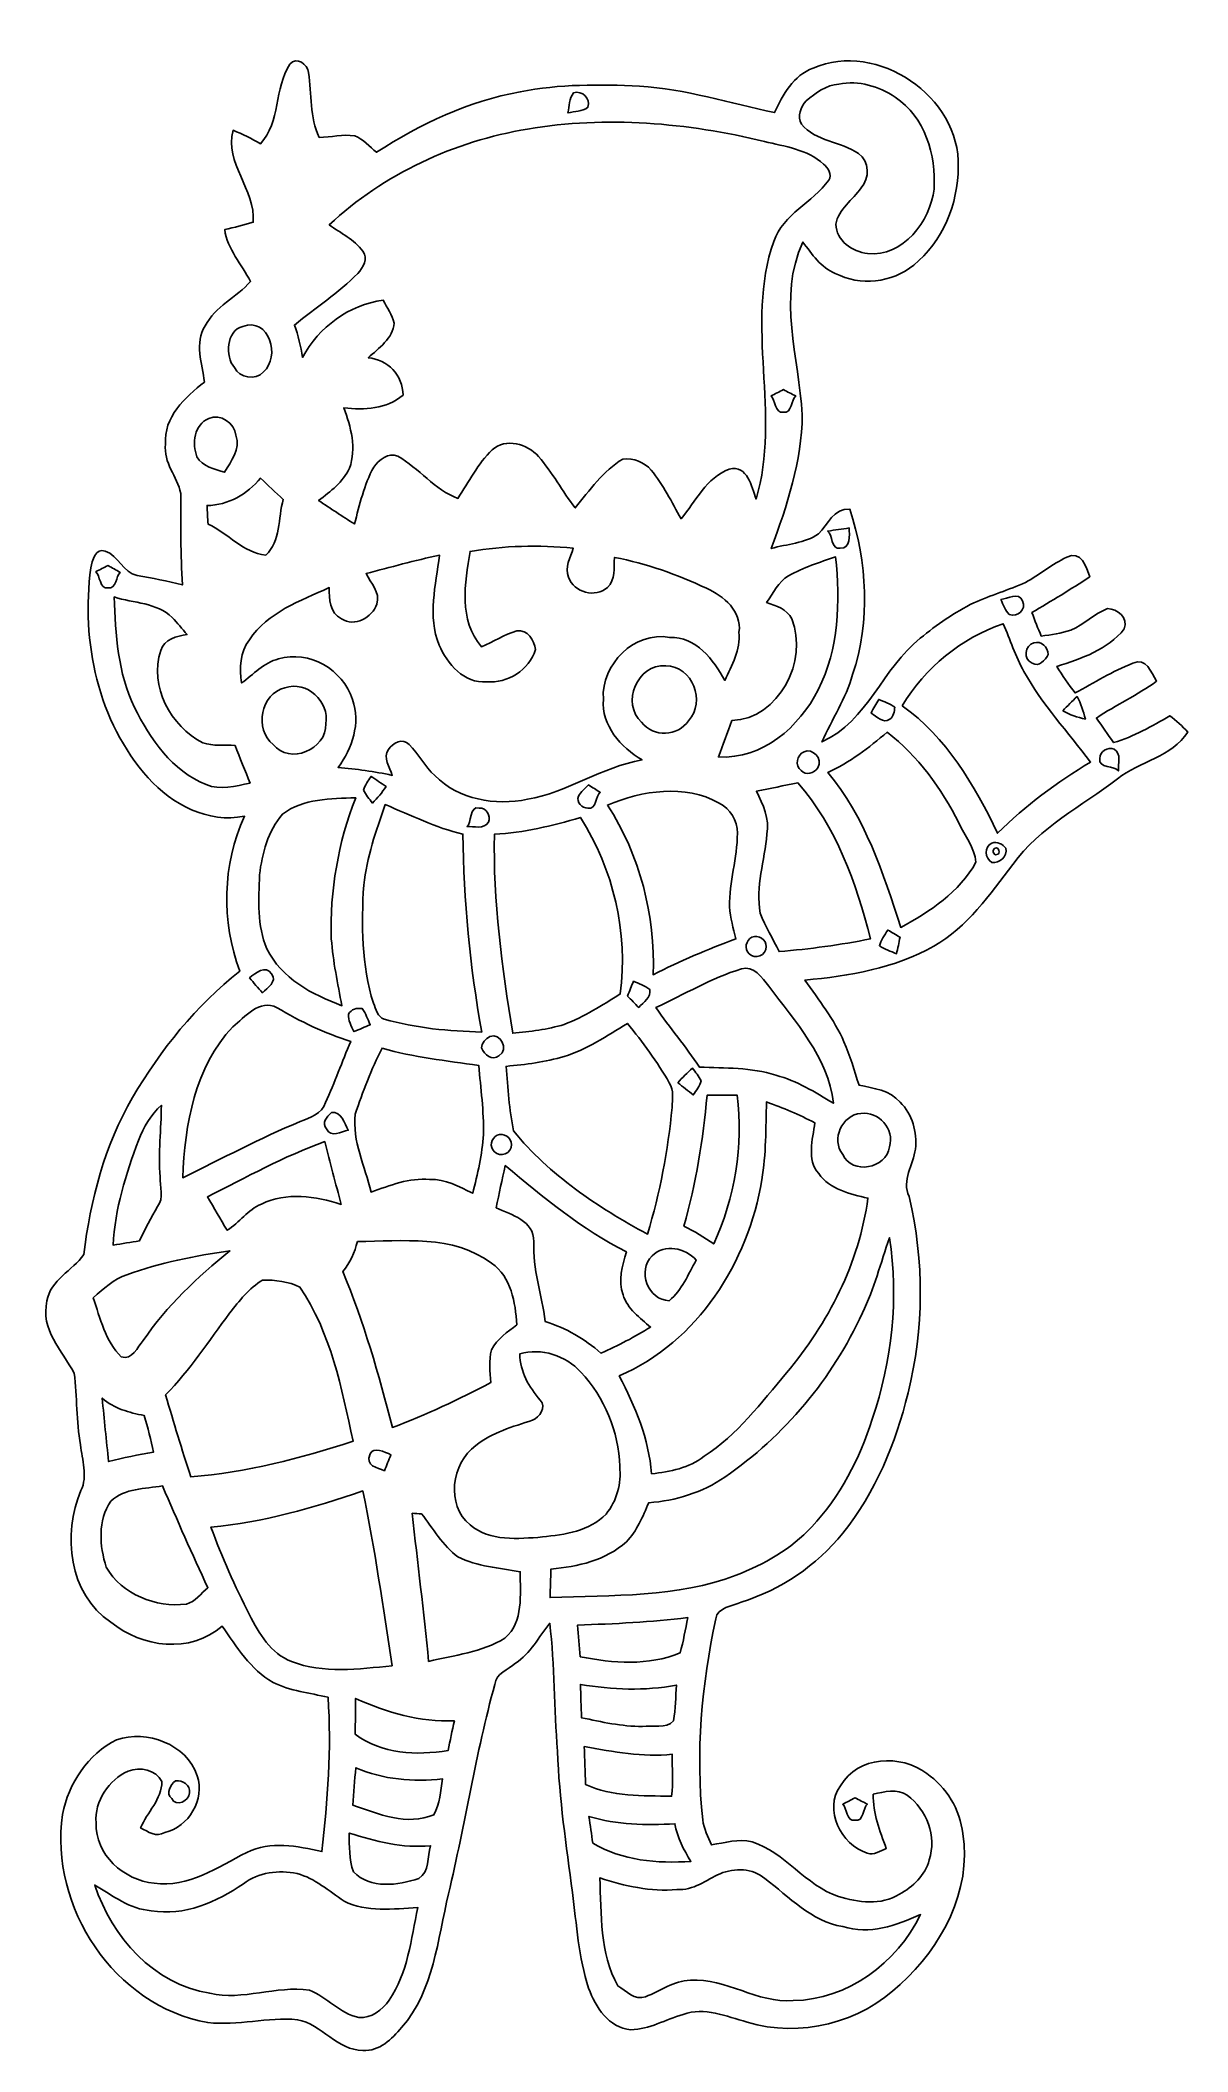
# Model space of a CAD drawing. Header units: centimetres. Extents: x -8.2 to 8.1, y -14.2 to 14.5.
import ezdxf

# ---------------------------------------------------------------- set-up
doc = ezdxf.new("R2010")
doc.units = ezdxf.units.CM
doc.header["$MEASUREMENT"] = 0
doc.layers.add('Camada 1', color=7, linetype='Continuous')

msp = doc.modelspace()

# ---------------------------------------------------------------- linework, layer by layer
at = {"layer": 'Camada 1', "color": 142}
for points, knots in [([(-4.65561, 14.14674), (-4.56177, 14.26739), (-4.40549, 14.14604), (-4.39067, 14.02786), (-4.39067, 14.02786), (-4.34481, 13.72023), (-4.37621, 13.39215), (-4.23827, 13.10393), (-4.23827, 13.10393), (-4.07106, 13.1064), (-3.90031, 13.15367), (-3.73309, 13.1251), (-3.73309, 13.1251), (-3.60962, 13.08029), (-3.52143, 12.97411), (-3.42194, 12.89226), (-3.42194, 12.89226), (-2.79541, 13.29408), (-2.11032, 13.62428), (-1.3716, 13.75269), (-1.3716, 13.75269), (-0.8128, 13.86805), (-0.23813, 13.86064), (0.32949, 13.83489), (0.32949, 13.83489), (0.98531, 13.79255), (1.61678, 13.59641), (2.25601, 13.45812), (2.25601, 13.45812), (2.37067, 13.71494), (2.52659, 13.98764), (2.80458, 14.09277), (2.80458, 14.09277), (3.72533, 14.48964), (4.90291, 13.6839), (4.87609, 12.68271), (4.87609, 12.68271), (4.87292, 12.15637), (4.65349, 11.61874), (4.24004, 11.2836), (4.24004, 11.2836), (3.93241, 11.03348), (3.47274, 10.9788), (3.12208, 11.16683), (3.12208, 11.16683), (2.9143, 11.24973), (2.788, 11.43988), (2.66065, 11.61239), (2.66065, 11.61239), (2.29129, 10.82534), (2.60456, 9.96668), (2.65042, 9.14894), (2.65042, 9.14894), (2.6483, 8.48889), (2.4317, 7.85777), (2.20839, 7.24464), (2.20839, 7.24464), (2.43381, 7.30956), (2.6857, 7.31802), (2.88431, 7.45172), (2.88431, 7.45172), (3.01731, 7.58931), (3.09845, 7.81861), (3.32811, 7.80662), (3.32811, 7.80662), (3.57576, 7.04885), (3.62761, 6.20959), (3.36867, 5.44795), (3.36867, 5.44795), (3.27342, 5.10681), (3.07446, 4.80942), (2.93194, 4.48839), (2.93194, 4.48839), (3.58634, 4.78473), (3.79483, 5.53967), (4.33387, 5.96583), (4.33387, 5.96583), (4.57094, 6.15844), (4.82247, 6.33801), (5.0994, 6.46959), (5.0994, 6.46959), (5.33964, 6.57966), (5.59541, 6.65198), (5.83565, 6.76204), (5.83565, 6.76204), (6.03603, 6.87282), (6.21347, 7.02345), (6.42267, 7.11906), (6.42267, 7.11906), (6.62446, 7.23477), (6.70525, 6.97018), (6.75217, 6.84177), (6.75217, 6.84177), (6.48264, 6.66256), (6.20395, 6.49817), (5.92702, 6.3313), (5.92702, 6.3313), (5.96688, 6.21806), (6.01204, 6.10658), (6.05931, 5.99581), (6.05931, 5.99581), (6.20183, 6.0138), (6.34506, 6.03603), (6.48229, 6.08118), (6.48229, 6.08118), (6.67103, 6.15632), (6.81426, 6.31754), (7.00511, 6.3881), (7.00511, 6.3881), (7.14551, 6.38634), (7.30426, 6.25651), (7.24359, 6.09776), (7.24359, 6.09776), (7.00546, 5.80355), (6.63116, 5.67302), (6.28227, 5.56472), (6.28227, 5.56472), (6.35917, 5.43243), (6.45125, 5.31001), (6.54156, 5.18583), (6.54156, 5.18583), (6.81531, 5.328), (7.07566, 5.49981), (7.366, 5.60811), (7.366, 5.60811), (7.56073, 5.70124), (7.62741, 5.47476), (7.70537, 5.35481), (7.70537, 5.35481), (7.43373, 5.15479), (7.12435, 5.0165), (6.84565, 4.82741), (6.84565, 4.82741), (6.92714, 4.71135), (7.01005, 4.59564), (7.09119, 4.47851), (7.09119, 4.47851), (7.37835, 4.56106), (7.63905, 4.71064), (7.89517, 4.86128), (7.89517, 4.86128), (7.98618, 4.79072), (8.0705, 4.71205), (8.14952, 4.62809), (8.14952, 4.62809), (7.92374, 4.27179), (7.46372, 4.21005), (7.14834, 3.96275), (7.14834, 3.96275), (6.63857, 3.57046), (6.03956, 3.27448), (5.65326, 2.74285), (5.65326, 2.74285), (5.32836, 2.31105), (5.00486, 1.85103), (4.52684, 1.57551), (4.52684, 1.57551), (3.96804, 1.26012), (3.32105, 1.14829), (2.68923, 1.09396), (2.68923, 1.09396), (2.8829, 0.80716), (3.10762, 0.53516), (3.24414, 0.21378), (3.24414, 0.21378), (3.33199, 0.01305), (3.39372, -0.1972), (3.4604, -0.40569), (3.4604, -0.40569), (3.66536, -0.44485), (3.89925, -0.47943), (4.04601, -0.64523), (4.04601, -0.64523), (4.22381, -0.81562), (4.2866, -1.07597), (4.2672, -1.31551), (4.2672, -1.31551), (4.22839, -1.53882), (4.06753, -1.76107), (4.17336, -1.99355), (4.17336, -1.99355), (4.39314, -2.90865), (4.3882, -3.8795), (4.1589, -4.79249), (4.1589, -4.79249), (3.98427, -5.50968), (3.69499, -6.21312), (3.22897, -6.79168), (3.22897, -6.79168), (2.85503, -7.25205), (2.34703, -7.59742), (1.78082, -7.77381), (1.78082, -7.77381), (1.65735, -7.83519), (1.44463, -7.84049), (1.4157, -8.01194), (1.4157, -8.01194), (1.21708, -8.94927), (1.12571, -9.92187), (1.23225, -10.8772), (1.23225, -10.8772), (1.24601, -11.00384), (1.30351, -11.11956), (1.35714, -11.2335), (1.35714, -11.2335), (1.54658, -11.20387), (1.74343, -11.14249), (1.93393, -11.1887), (1.93393, -11.1887), (2.407, -11.34428), (2.69557, -11.80818), (3.16689, -11.9701), (3.16689, -11.9701), (3.44629, -12.05547), (3.77578, -12.09957), (4.03754, -11.93835), (4.03754, -11.93835), (4.2291, -11.83146), (4.40655, -11.66777), (4.46052, -11.44693), (4.46052, -11.44693), (4.57235, -11.11673), (4.42595, -10.72797), (4.14831, -10.52548), (4.14831, -10.52548), (4.00685, -10.42423), (3.81882, -10.47891), (3.66254, -10.51101), (3.66254, -10.51101), (3.65936, -10.78336), (3.75532, -11.03383), (3.84916, -11.28324), (3.84916, -11.28324), (3.76343, -11.31852), (3.67312, -11.38767), (3.57611, -11.35133), (3.57611, -11.35133), (3.20604, -11.22927), (2.94887, -10.73432), (3.19581, -10.39072), (3.19581, -10.39072), (3.44346, -9.96703), (4.05906, -9.93775), (4.42524, -10.21609), (4.42524, -10.21609), (4.70888, -10.40977), (4.90185, -10.73185), (4.93995, -11.07334), (4.93995, -11.07334), (5.07012, -11.88967), (4.63938, -12.68871), (4.04918, -13.22176), (4.04918, -13.22176), (3.48439, -13.76821), (2.61655, -13.99364), (1.86302, -13.75869), (1.86302, -13.75869), (1.5688, -13.68107), (1.25413, -13.53432), (0.95038, -13.65321), (0.95038, -13.65321), (0.70132, -13.71953), (0.46919, -13.86593), (0.20602, -13.8684), (0.20602, -13.8684), (-0.10936, -13.83736), (-0.2981, -13.5509), (-0.39582, -13.27679), (-0.39582, -13.27679), (-0.53834, -12.83476), (-0.56903, -12.36945), (-0.62689, -11.91154), (-0.62689, -11.91154), (-0.71579, -11.24303), (-0.81421, -10.57451), (-0.84138, -9.9), (-0.84138, -9.9), (-0.88653, -9.29146), (-0.88089, -8.67974), (-0.95074, -8.07367), (-0.95074, -8.07367), (-1.10772, -8.26982), (-1.22484, -8.50477), (-1.44039, -8.64553), (-1.44039, -8.64553), (-1.54623, -8.73795), (-1.71415, -8.78593), (-1.73496, -8.9475), (-1.73496, -8.9475), (-2.00448, -9.92964), (-2.16076, -10.93858), (-2.3936, -11.92953), (-2.3936, -11.92953), (-2.55446, -12.58076), (-2.59997, -13.31066), (-3.06317, -13.83594), (-3.06317, -13.83594), (-3.20358, -13.99822), (-3.3782, -14.18272), (-3.61597, -14.16332), (-3.61597, -14.16332), (-3.98251, -14.1665), (-4.20158, -13.78832), (-4.54836, -13.72553), (-4.54836, -13.72553), (-4.97593, -13.68601), (-5.40138, -13.81478), (-5.82824, -13.76609), (-5.82824, -13.76609), (-7.15857, -13.53114), (-8.09449, -12.11545), (-7.89799, -10.80029), (-7.89799, -10.80029), (-7.81826, -10.35685), (-7.53463, -9.93916), (-7.12893, -9.73526), (-7.12893, -9.73526), (-6.69678, -9.59026), (-6.13234, -9.79664), (-5.97747, -10.24749), (-5.97747, -10.24749), (-5.86916, -10.58369), (-6.09671, -10.97986), (-6.43961, -11.05676), (-6.43961, -11.05676), (-6.56519, -11.13367), (-6.67844, -11.04406), (-6.78568, -10.99291), (-6.78568, -10.99291), (-6.69643, -10.77066), (-6.47876, -10.58333), (-6.48406, -10.32898), (-6.48406, -10.32898), (-6.56766, -10.16035), (-6.79873, -10.11908), (-6.96348, -10.18117), (-6.96348, -10.18117), (-7.23829, -10.30711), (-7.4482, -10.60803), (-7.42033, -10.91882), (-7.42033, -10.91882), (-7.43903, -11.37214), (-7.02416, -11.73833), (-6.59342, -11.78031), (-6.59342, -11.78031), (-6.10658, -11.84945), (-5.68466, -11.551), (-5.27332, -11.34251), (-5.27332, -11.34251), (-4.9336, -11.17459), (-4.55295, -11.24973), (-4.20053, -11.33016), (-4.20053, -11.33016), (-4.11939, -10.59956), (-4.06259, -9.86331), (-4.11233, -9.12848), (-4.11233, -9.12848), (-4.37621, -9.06886), (-4.65384, -9.04134), (-4.89726, -8.91716), (-4.89726, -8.91716), (-5.21935, -8.73301), (-5.41726, -8.40952), (-5.62398, -8.11459), (-5.62398, -8.11459), (-6.07236, -8.51394), (-6.77122, -8.42186), (-7.21148, -8.05744), (-7.21148, -8.05744), (-7.81368, -7.66163), (-7.90258, -6.80438), (-7.63764, -6.18349), (-7.63764, -6.18349), (-7.53569, -5.97606), (-7.62247, -5.74604), (-7.64399, -5.53156), (-7.64399, -5.53156), (-7.70361, -5.19395), (-7.6902, -4.84858), (-7.73359, -4.50991), (-7.73359, -4.50991), (-7.90928, -4.18606), (-8.21831, -3.88867), (-8.122, -3.48086), (-8.122, -3.48086), (-8.07332, -3.17923), (-7.75653, -3.04835), (-7.59813, -2.82011), (-7.59813, -2.82011), (-7.4997, -2.03941), (-7.30144, -1.26294), (-6.90104, -0.57961), (-6.90104, -0.57961), (-6.49958, 0.10054), (-5.99616, 0.7306), (-5.37281, 1.21991), (-5.37281, 1.21991), (-5.63351, 1.93216), (-5.62398, 2.73791), (-5.30437, 3.42935), (-5.30437, 3.42935), (-5.82754, 3.32387), (-6.33659, 3.59551), (-6.67738, 3.97616), (-6.67738, 3.97616), (-7.39634, 4.77732), (-7.63658, 5.92138), (-7.49723, 6.96842), (-7.49723, 6.96842), (-7.47571, 7.07143), (-7.43126, 7.25629), (-7.28945, 7.20901), (-7.28945, 7.20901), (-7.10494, 7.14128), (-7.0358, 6.90316), (-6.83683, 6.86117), (-6.83683, 6.86117), (-6.62023, 6.82202), (-6.40327, 6.78251), (-6.19019, 6.72606), (-6.19019, 6.72606), (-6.21594, 7.15998), (-6.21418, 7.59495), (-6.21418, 8.02922), (-6.21418, 8.02922), (-6.26039, 8.27158), (-6.46571, 8.46772), (-6.43079, 8.73125), (-6.43079, 8.73125), (-6.46113, 9.11648), (-6.15139, 9.40117), (-5.87516, 9.61707), (-5.87516, 9.61707), (-5.91044, 9.87954), (-6.01768, 10.17658), (-5.86634, 10.41753), (-5.86634, 10.41753), (-5.721, 10.69552), (-5.41973, 10.82463), (-5.21723, 11.05182), (-5.21723, 11.05182), (-5.34776, 11.29277), (-5.54708, 11.5122), (-5.58729, 11.79089), (-5.58729, 11.79089), (-5.45148, 11.82405), (-5.31424, 11.85298), (-5.18089, 11.89531), (-5.18089, 11.89531), (-5.14209, 12.36451), (-5.59576, 12.73563), (-5.46735, 13.20553), (-5.46735, 13.20553), (-5.33118, 13.15402), (-5.20171, 13.08664), (-5.07612, 13.01362), (-5.07612, 13.01362), (-4.79037, 13.32477), (-4.88174, 13.80561), (-4.65561, 14.14674), (-4.65561, 14.14674), (-4.65561, 14.14674), (-4.65561, 14.14674), (-4.65561, 14.14674)], [0, 0, 0, 0, 0.00854701, 0.00854701, 0.00854701, 0.00854701, 0.01709402, 0.01709402, 0.01709402, 0.01709402, 0.02564103, 0.02564103, 0.02564103, 0.02564103, 0.03418803, 0.03418803, 0.03418803, 0.03418803, 0.04273504, 0.04273504, 0.04273504, 0.04273504, 0.05128205, 0.05128205, 0.05128205, 0.05128205, 0.05982906, 0.05982906, 0.05982906, 0.05982906, 0.06837607, 0.06837607, 0.06837607, 0.06837607, 0.07692308, 0.07692308, 0.07692308, 0.07692308, 0.08547009, 0.08547009, 0.08547009, 0.08547009, 0.09401709, 0.09401709, 0.09401709, 0.09401709, 0.1025641, 0.1025641, 0.1025641, 0.1025641, 0.11111111, 0.11111111, 0.11111111, 0.11111111, 0.11965812, 0.11965812, 0.11965812, 0.11965812, 0.12820513, 0.12820513, 0.12820513, 0.12820513, 0.13675214, 0.13675214, 0.13675214, 0.13675214, 0.14529915, 0.14529915, 0.14529915, 0.14529915, 0.15384615, 0.15384615, 0.15384615, 0.15384615, 0.16239316, 0.16239316, 0.16239316, 0.16239316, 0.17094017, 0.17094017, 0.17094017, 0.17094017, 0.17948718, 0.17948718, 0.17948718, 0.17948718, 0.18803419, 0.18803419, 0.18803419, 0.18803419, 0.1965812, 0.1965812, 0.1965812, 0.1965812, 0.20512821, 0.20512821, 0.20512821, 0.20512821, 0.21367521, 0.21367521, 0.21367521, 0.21367521, 0.22222222, 0.22222222, 0.22222222, 0.22222222, 0.23076923, 0.23076923, 0.23076923, 0.23076923, 0.23931624, 0.23931624, 0.23931624, 0.23931624, 0.24786325, 0.24786325, 0.24786325, 0.24786325, 0.25641026, 0.25641026, 0.25641026, 0.25641026, 0.26495726, 0.26495726, 0.26495726, 0.26495726, 0.27350427, 0.27350427, 0.27350427, 0.27350427, 0.28205128, 0.28205128, 0.28205128, 0.28205128, 0.29059829, 0.29059829, 0.29059829, 0.29059829, 0.2991453, 0.2991453, 0.2991453, 0.2991453, 0.30769231, 0.30769231, 0.30769231, 0.30769231, 0.31623932, 0.31623932, 0.31623932, 0.31623932, 0.32478632, 0.32478632, 0.32478632, 0.32478632, 0.33333333, 0.33333333, 0.33333333, 0.33333333, 0.34188034, 0.34188034, 0.34188034, 0.34188034, 0.35042735, 0.35042735, 0.35042735, 0.35042735, 0.35897436, 0.35897436, 0.35897436, 0.35897436, 0.36752137, 0.36752137, 0.36752137, 0.36752137, 0.37606838, 0.37606838, 0.37606838, 0.37606838, 0.38461538, 0.38461538, 0.38461538, 0.38461538, 0.39316239, 0.39316239, 0.39316239, 0.39316239, 0.4017094, 0.4017094, 0.4017094, 0.4017094, 0.41025641, 0.41025641, 0.41025641, 0.41025641, 0.41880342, 0.41880342, 0.41880342, 0.41880342, 0.42735043, 0.42735043, 0.42735043, 0.42735043, 0.43589744, 0.43589744, 0.43589744, 0.43589744, 0.44444444, 0.44444444, 0.44444444, 0.44444444, 0.45299145, 0.45299145, 0.45299145, 0.45299145, 0.46153846, 0.46153846, 0.46153846, 0.46153846, 0.47008547, 0.47008547, 0.47008547, 0.47008547, 0.47863248, 0.47863248, 0.47863248, 0.47863248, 0.48717949, 0.48717949, 0.48717949, 0.48717949, 0.4957265, 0.4957265, 0.4957265, 0.4957265, 0.5042735, 0.5042735, 0.5042735, 0.5042735, 0.51282051, 0.51282051, 0.51282051, 0.51282051, 0.52136752, 0.52136752, 0.52136752, 0.52136752, 0.52991453, 0.52991453, 0.52991453, 0.52991453, 0.53846154, 0.53846154, 0.53846154, 0.53846154, 0.54700855, 0.54700855, 0.54700855, 0.54700855, 0.55555556, 0.55555556, 0.55555556, 0.55555556, 0.56410256, 0.56410256, 0.56410256, 0.56410256, 0.57264957, 0.57264957, 0.57264957, 0.57264957, 0.58119658, 0.58119658, 0.58119658, 0.58119658, 0.58974359, 0.58974359, 0.58974359, 0.58974359, 0.5982906, 0.5982906, 0.5982906, 0.5982906, 0.60683761, 0.60683761, 0.60683761, 0.60683761, 0.61538462, 0.61538462, 0.61538462, 0.61538462, 0.62393162, 0.62393162, 0.62393162, 0.62393162, 0.63247863, 0.63247863, 0.63247863, 0.63247863, 0.64102564, 0.64102564, 0.64102564, 0.64102564, 0.64957265, 0.64957265, 0.64957265, 0.64957265, 0.65811966, 0.65811966, 0.65811966, 0.65811966, 0.66666667, 0.66666667, 0.66666667, 0.66666667, 0.67521368, 0.67521368, 0.67521368, 0.67521368, 0.68376068, 0.68376068, 0.68376068, 0.68376068, 0.69230769, 0.69230769, 0.69230769, 0.69230769, 0.7008547, 0.7008547, 0.7008547, 0.7008547, 0.70940171, 0.70940171, 0.70940171, 0.70940171, 0.71794872, 0.71794872, 0.71794872, 0.71794872, 0.72649573, 0.72649573, 0.72649573, 0.72649573, 0.73504274, 0.73504274, 0.73504274, 0.73504274, 0.74358974, 0.74358974, 0.74358974, 0.74358974, 0.75213675, 0.75213675, 0.75213675, 0.75213675, 0.76068376, 0.76068376, 0.76068376, 0.76068376, 0.76923077, 0.76923077, 0.76923077, 0.76923077, 0.77777778, 0.77777778, 0.77777778, 0.77777778, 0.78632479, 0.78632479, 0.78632479, 0.78632479, 0.79487179, 0.79487179, 0.79487179, 0.79487179, 0.8034188, 0.8034188, 0.8034188, 0.8034188, 0.81196581, 0.81196581, 0.81196581, 0.81196581, 0.82051282, 0.82051282, 0.82051282, 0.82051282, 0.82905983, 0.82905983, 0.82905983, 0.82905983, 0.83760684, 0.83760684, 0.83760684, 0.83760684, 0.84615385, 0.84615385, 0.84615385, 0.84615385, 0.85470085, 0.85470085, 0.85470085, 0.85470085, 0.86324786, 0.86324786, 0.86324786, 0.86324786, 0.87179487, 0.87179487, 0.87179487, 0.87179487, 0.88034188, 0.88034188, 0.88034188, 0.88034188, 0.88888889, 0.88888889, 0.88888889, 0.88888889, 0.8974359, 0.8974359, 0.8974359, 0.8974359, 0.90598291, 0.90598291, 0.90598291, 0.90598291, 0.91452991, 0.91452991, 0.91452991, 0.91452991, 0.92307692, 0.92307692, 0.92307692, 0.92307692, 0.93162393, 0.93162393, 0.93162393, 0.93162393, 0.94017094, 0.94017094, 0.94017094, 0.94017094, 0.94871795, 0.94871795, 0.94871795, 0.94871795, 0.95726496, 0.95726496, 0.95726496, 0.95726496, 0.96581197, 0.96581197, 0.96581197, 0.96581197, 0.97435897, 0.97435897, 0.97435897, 0.97435897, 0.98290598, 0.98290598, 0.98290598, 0.98290598, 1, 1, 1, 1]), ([(-0.61172, 13.73999), (-0.67381, 13.65885), (-0.67275, 13.55125), (-0.6918, 13.45459), (-0.6918, 13.45459), (-0.59655, 13.47541), (-0.48754, 13.47223), (-0.4064, 13.53467), (-0.4064, 13.53467), (-0.36936, 13.66202), (-0.48436, 13.77703), (-0.61172, 13.73999), (-0.61172, 13.73999), (-0.61172, 13.73999), (-0.61172, 13.73999), (-0.61172, 13.73999)], [0, 0, 0, 0, 0.2, 0.2, 0.2, 0.2, 0.4, 0.4, 0.4, 0.4, 0.6, 0.6, 0.6, 0.6, 1, 1, 1, 1]), ([(3.17253, 13.86487), (2.99226, 13.85217), (2.84092, 13.73822), (2.70827, 13.62569), (2.70827, 13.62569), (2.62467, 13.54208), (2.58092, 13.40379), (2.63878, 13.29372), (2.63878, 13.29372), (2.84445, 13.04396), (3.20181, 13.04996), (3.4544, 12.87462), (3.4544, 12.87462), (3.61033, 12.76385), (3.61386, 12.52114), (3.48968, 12.38462), (3.48968, 12.38462), (3.3722, 12.21352), (3.16618, 12.0837), (3.12984, 11.86744), (3.12984, 11.86744), (3.13443, 11.63426), (3.36621, 11.47163), (3.58211, 11.44976), (3.58211, 11.44976), (4.08975, 11.39543), (4.47675, 11.90872), (4.53037, 12.36768), (4.53037, 12.36768), (4.56212, 12.85099), (4.40196, 13.39956), (3.97686, 13.67755), (3.97686, 13.67755), (3.74156, 13.83453), (3.45616, 13.91849), (3.17253, 13.86487), (3.17253, 13.86487), (3.17253, 13.86487), (3.17253, 13.86487), (3.17253, 13.86487)], [0, 0, 0, 0, 0.09090909, 0.09090909, 0.09090909, 0.09090909, 0.18181818, 0.18181818, 0.18181818, 0.18181818, 0.27272727, 0.27272727, 0.27272727, 0.27272727, 0.36363636, 0.36363636, 0.36363636, 0.36363636, 0.45454545, 0.45454545, 0.45454545, 0.45454545, 0.54545455, 0.54545455, 0.54545455, 0.54545455, 0.63636364, 0.63636364, 0.63636364, 0.63636364, 0.72727273, 0.72727273, 0.72727273, 0.72727273, 0.81818182, 0.81818182, 0.81818182, 0.81818182, 1, 1, 1, 1]), ([(-1.26577, 13.22317), (-2.31387, 13.05172), (-3.31646, 12.58252), (-4.09681, 11.85862), (-4.09681, 11.85862), (-3.93206, 11.73939), (-3.73909, 11.64907), (-3.61562, 11.48221), (-3.61562, 11.48221), (-3.5366, 11.3792), (-3.61315, 11.24761), (-3.68688, 11.16612), (-3.68688, 11.16612), (-3.96275, 10.89096), (-4.28978, 10.67506), (-4.5914, 10.43023), (-4.5914, 10.43023), (-4.53813, 10.28065), (-4.50039, 10.12613), (-4.4771, 9.96879), (-4.4771, 9.96879), (-4.24039, 10.40059), (-3.81776, 10.7188), (-3.32493, 10.78371), (-3.32493, 10.78371), (-3.27448, 10.67611), (-3.19617, 10.57698), (-3.17147, 10.4588), (-3.17147, 10.4588), (-3.18664, 10.23761), (-3.39196, 10.09967), (-3.54048, 9.96315), (-3.54048, 9.96315), (-3.26178, 9.9374), (-3.04518, 9.71585), (-3.04306, 9.43116), (-3.04306, 9.43116), (-3.28224, 9.22796), (-3.59198, 9.21949), (-3.88867, 9.24983), (-3.88867, 9.24983), (-3.78601, 8.9789), (-3.70452, 8.67339), (-3.80647, 8.39047), (-3.80647, 8.39047), (-3.8989, 8.19221), (-4.07599, 8.05639), (-4.24815, 7.93044), (-4.24815, 7.93044), (-4.07988, 7.81509), (-3.90878, 7.70431), (-3.73662, 7.59425), (-3.73662, 7.59425), (-3.66183, 7.86836), (-3.60045, 8.15199), (-3.46216, 8.40246), (-3.46216, 8.40246), (-3.38878, 8.50089), (-3.25085, 8.62683), (-3.11961, 8.55909), (-3.11961, 8.55909), (-2.81058, 8.38976), (-2.59786, 8.08108), (-2.25954, 7.95867), (-2.25954, 7.95867), (-2.10749, 8.19538), (-1.97732, 8.45361), (-1.77165, 8.65011), (-1.77165, 8.65011), (-1.58044, 8.82544), (-1.26718, 8.73866), (-1.11054, 8.55627), (-1.11054, 8.55627), (-0.91193, 8.33049), (-0.77399, 8.05886), (-0.58667, 7.82426), (-0.58667, 7.82426), (-0.381, 8.07508), (-0.19262, 8.35096), (0.09313, 8.52029), (0.09313, 8.52029), (0.24553, 8.53969), (0.39652, 8.4769), (0.49495, 8.36295), (0.49495, 8.36295), (0.66746, 8.15199), (0.78952, 7.90575), (0.92146, 7.66868), (0.92146, 7.66868), (1.13418, 7.91774), (1.28411, 8.25429), (1.61008, 8.376), (1.61008, 8.376), (1.87466, 8.44091), (1.92299, 8.12553), (1.99284, 7.94949), (1.99284, 7.94949), (2.35373, 9.15141), (1.82809, 10.43129), (2.24296, 11.62121), (2.24296, 11.62121), (2.37878, 12.01455), (2.79717, 12.17507), (3.02824, 12.49468), (3.02824, 12.49468), (3.08751, 12.57265), (3.01272, 12.67354), (2.9531, 12.72469), (2.9531, 12.72469), (2.72556, 12.93742), (2.39783, 12.97199), (2.11067, 13.04784), (2.11067, 13.04784), (1.0093, 13.31277), (-0.14393, 13.41473), (-1.26577, 13.22317), (-1.26577, 13.22317), (-1.26577, 13.22317), (-1.26577, 13.22317), (-1.26577, 13.22317)], [0, 0, 0, 0, 0.03225806, 0.03225806, 0.03225806, 0.03225806, 0.06451613, 0.06451613, 0.06451613, 0.06451613, 0.09677419, 0.09677419, 0.09677419, 0.09677419, 0.12903226, 0.12903226, 0.12903226, 0.12903226, 0.16129032, 0.16129032, 0.16129032, 0.16129032, 0.19354839, 0.19354839, 0.19354839, 0.19354839, 0.22580645, 0.22580645, 0.22580645, 0.22580645, 0.25806452, 0.25806452, 0.25806452, 0.25806452, 0.29032258, 0.29032258, 0.29032258, 0.29032258, 0.32258065, 0.32258065, 0.32258065, 0.32258065, 0.35483871, 0.35483871, 0.35483871, 0.35483871, 0.38709677, 0.38709677, 0.38709677, 0.38709677, 0.41935484, 0.41935484, 0.41935484, 0.41935484, 0.4516129, 0.4516129, 0.4516129, 0.4516129, 0.48387097, 0.48387097, 0.48387097, 0.48387097, 0.51612903, 0.51612903, 0.51612903, 0.51612903, 0.5483871, 0.5483871, 0.5483871, 0.5483871, 0.58064516, 0.58064516, 0.58064516, 0.58064516, 0.61290323, 0.61290323, 0.61290323, 0.61290323, 0.64516129, 0.64516129, 0.64516129, 0.64516129, 0.67741935, 0.67741935, 0.67741935, 0.67741935, 0.70967742, 0.70967742, 0.70967742, 0.70967742, 0.74193548, 0.74193548, 0.74193548, 0.74193548, 0.77419355, 0.77419355, 0.77419355, 0.77419355, 0.80645161, 0.80645161, 0.80645161, 0.80645161, 0.83870968, 0.83870968, 0.83870968, 0.83870968, 0.87096774, 0.87096774, 0.87096774, 0.87096774, 0.90322581, 0.90322581, 0.90322581, 0.90322581, 0.93548387, 0.93548387, 0.93548387, 0.93548387, 1, 1, 1, 1]), ([(-5.33012, 10.41153), (-5.56789, 10.34556), (-5.58341, 9.98326), (-5.44936, 9.82486), (-5.44936, 9.82486), (-5.37528, 9.67317), (-5.14914, 9.64001), (-5.03379, 9.76066), (-5.03379, 9.76066), (-4.78614, 9.97797), (-4.95053, 10.547), (-5.33012, 10.41153), (-5.33012, 10.41153), (-5.33012, 10.41153), (-5.33012, 10.41153), (-5.33012, 10.41153)], [0, 0, 0, 0, 0.2, 0.2, 0.2, 0.2, 0.4, 0.4, 0.4, 0.4, 0.6, 0.6, 0.6, 0.6, 1, 1, 1, 1]), ([(2.20521, 9.41881), (2.26766, 9.37154), (2.25743, 9.16446), (2.38125, 9.18951), (2.38125, 9.18951), (2.50613, 9.16446), (2.49237, 9.37154), (2.55729, 9.41881), (2.55729, 9.41881), (2.49837, 9.4488), (2.43981, 9.47914), (2.38125, 9.50948), (2.38125, 9.50948), (2.32269, 9.47914), (2.26342, 9.4488), (2.20521, 9.41881), (2.20521, 9.41881), (2.20521, 9.41881), (2.20521, 9.41881), (2.20521, 9.41881)], [0, 0, 0, 0, 0.16666667, 0.16666667, 0.16666667, 0.16666667, 0.33333333, 0.33333333, 0.33333333, 0.33333333, 0.5, 0.5, 0.5, 0.5, 0.66666667, 0.66666667, 0.66666667, 0.66666667, 1, 1, 1, 1]), ([(-5.81519, 9.09743), (-6.02086, 9.01453), (-6.0579, 8.73654), (-5.98205, 8.55274), (-5.98205, 8.55274), (-5.90868, 8.40881), (-5.72664, 8.37706), (-5.58941, 8.33261), (-5.58941, 8.33261), (-5.49981, 8.49277), (-5.3527, 8.65646), (-5.4289, 8.8579), (-5.4289, 8.8579), (-5.4483, 9.03252), (-5.64198, 9.17152), (-5.81519, 9.09743), (-5.81519, 9.09743), (-5.81519, 9.09743), (-5.81519, 9.09743), (-5.81519, 9.09743)], [0, 0, 0, 0, 0.16666667, 0.16666667, 0.16666667, 0.16666667, 0.33333333, 0.33333333, 0.33333333, 0.33333333, 0.5, 0.5, 0.5, 0.5, 0.66666667, 0.66666667, 0.66666667, 0.66666667, 1, 1, 1, 1]), ([(-5.83918, 7.85777), (-5.83353, 7.76852), (-5.83212, 7.68244), (-5.82471, 7.59178), (-5.82471, 7.59178), (-5.54179, 7.46654), (-5.31883, 7.18256), (-5.00204, 7.14939), (-5.00204, 7.14939), (-4.78543, 7.34624), (-4.82776, 7.68068), (-4.75156, 7.9435), (-4.75156, 7.9435), (-4.86304, 8.04086), (-4.96958, 8.14458), (-5.07436, 8.24865), (-5.07436, 8.24865), (-5.26556, 8.02252), (-5.53544, 7.85883), (-5.83918, 7.85777), (-5.83918, 7.85777), (-5.83918, 7.85777), (-5.83918, 7.85777), (-5.83918, 7.85777)], [0, 0, 0, 0, 0.14285714, 0.14285714, 0.14285714, 0.14285714, 0.28571429, 0.28571429, 0.28571429, 0.28571429, 0.42857143, 0.42857143, 0.42857143, 0.42857143, 0.57142857, 0.57142857, 0.57142857, 0.57142857, 0.71428571, 0.71428571, 0.71428571, 0.71428571, 1, 1, 1, 1]), ([(3.01307, 7.49265), (3.08151, 7.45102), (3.06211, 7.21854), (3.19229, 7.24923), (3.19229, 7.24923), (3.3468, 7.24218), (3.32211, 7.43409), (3.31964, 7.53745), (3.31964, 7.53745), (3.21698, 7.52334), (3.11467, 7.50817), (3.01307, 7.49265), (3.01307, 7.49265), (3.01307, 7.49265), (3.01307, 7.49265), (3.01307, 7.49265)], [0, 0, 0, 0, 0.2, 0.2, 0.2, 0.2, 0.4, 0.4, 0.4, 0.4, 0.6, 0.6, 0.6, 0.6, 1, 1, 1, 1]), ([(-2.08774, 7.20302), (-2.16147, 6.75076), (-2.25319, 6.22371), (-1.92652, 5.84482), (-1.92652, 5.84482), (-1.75472, 5.91044), (-1.59879, 6.01733), (-1.42169, 6.07095), (-1.42169, 6.07095), (-1.27, 6.09565), (-1.1684, 5.93619), (-1.1557, 5.80284), (-1.1557, 5.80284), (-1.23966, 5.51533), (-1.55504, 5.31601), (-1.85103, 5.34635), (-1.85103, 5.34635), (-2.17593, 5.31636), (-2.40983, 5.60211), (-2.52942, 5.86811), (-2.52942, 5.86811), (-2.69346, 6.27839), (-2.57775, 6.72818), (-2.52307, 7.14904), (-2.52307, 7.14904), (-2.87584, 7.07566), (-3.22263, 6.97724), (-3.57152, 6.88693), (-3.57152, 6.88693), (-3.4992, 6.7504), (-3.36726, 6.6234), (-3.41524, 6.45125), (-3.41524, 6.45125), (-3.48403, 6.26039), (-3.73486, 6.11858), (-3.92007, 6.24134), (-3.92007, 6.24134), (-4.08869, 6.32672), (-4.09928, 6.52357), (-4.09681, 6.68761), (-4.09681, 6.68761), (-4.50779, 6.49887), (-4.97417, 6.33659), (-5.23522, 5.94184), (-5.23522, 5.94184), (-5.37386, 5.77003), (-5.37316, 5.53544), (-5.34635, 5.32765), (-5.34635, 5.32765), (-5.17631, 5.44865), (-5.0292, 5.61763), (-4.82071, 5.67126), (-4.82071, 5.67126), (-4.38079, 5.80073), (-3.90031, 5.51815), (-3.76379, 5.09094), (-3.76379, 5.09094), (-3.6449, 4.75439), (-3.76873, 4.39879), (-3.96946, 4.12433), (-3.96946, 4.12433), (-3.71052, 4.09963), (-3.45158, 4.06788), (-3.19723, 4.01108), (-3.19723, 4.01108), (-3.23144, 4.12821), (-3.33163, 4.26226), (-3.25296, 4.38115), (-3.25296, 4.38115), (-3.1937, 4.4704), (-3.04271, 4.55119), (-2.95734, 4.4517), (-2.95734, 4.4517), (-2.82116, 4.31518), (-2.73579, 4.13526), (-2.58833, 4.00861), (-2.58833, 4.00861), (-2.25178, 3.66113), (-1.72649, 3.57717), (-1.26824, 3.6703), (-1.26824, 3.6703), (-0.69321, 3.76767), (-0.21026, 4.13385), (0.36618, 4.23016), (0.36618, 4.23016), (0.06279, 4.41184), (-0.21625, 4.72087), (-0.18627, 5.09764), (-0.18627, 5.09764), (-0.22013, 5.59118), (0.25894, 6.06919), (0.75812, 5.97853), (0.75812, 5.97853), (1.13947, 5.99369), (1.38218, 5.66103), (1.54693, 5.36328), (1.54693, 5.36328), (1.64677, 5.58024), (1.77236, 5.80143), (1.74837, 6.05049), (1.74837, 6.05049), (1.79317, 6.35176), (1.52894, 6.56731), (1.28446, 6.67773), (1.28446, 6.67773), (0.86677, 6.87423), (0.42757, 7.03192), (-0.02681, 7.11729), (-0.02681, 7.11729), (-0.04374, 6.97301), (-0.00564, 6.79591), (-0.12912, 6.69114), (-0.12912, 6.69114), (-0.29633, 6.53486), (-0.60889, 6.61529), (-0.68121, 6.83401), (-0.68121, 6.83401), (-0.74119, 6.97442), (-0.65687, 7.11623), (-0.61595, 7.24888), (-0.61595, 7.24888), (-1.10596, 7.30003), (-1.60196, 7.28416), (-2.08774, 7.20302), (-2.08774, 7.20302), (-2.08774, 7.20302), (-2.08774, 7.20302), (-2.08774, 7.20302)], [0, 0, 0, 0, 0.03030303, 0.03030303, 0.03030303, 0.03030303, 0.06060606, 0.06060606, 0.06060606, 0.06060606, 0.09090909, 0.09090909, 0.09090909, 0.09090909, 0.12121212, 0.12121212, 0.12121212, 0.12121212, 0.15151515, 0.15151515, 0.15151515, 0.15151515, 0.18181818, 0.18181818, 0.18181818, 0.18181818, 0.21212121, 0.21212121, 0.21212121, 0.21212121, 0.24242424, 0.24242424, 0.24242424, 0.24242424, 0.27272727, 0.27272727, 0.27272727, 0.27272727, 0.3030303, 0.3030303, 0.3030303, 0.3030303, 0.33333333, 0.33333333, 0.33333333, 0.33333333, 0.36363636, 0.36363636, 0.36363636, 0.36363636, 0.39393939, 0.39393939, 0.39393939, 0.39393939, 0.42424242, 0.42424242, 0.42424242, 0.42424242, 0.45454545, 0.45454545, 0.45454545, 0.45454545, 0.48484848, 0.48484848, 0.48484848, 0.48484848, 0.51515152, 0.51515152, 0.51515152, 0.51515152, 0.54545455, 0.54545455, 0.54545455, 0.54545455, 0.57575758, 0.57575758, 0.57575758, 0.57575758, 0.60606061, 0.60606061, 0.60606061, 0.60606061, 0.63636364, 0.63636364, 0.63636364, 0.63636364, 0.66666667, 0.66666667, 0.66666667, 0.66666667, 0.6969697, 0.6969697, 0.6969697, 0.6969697, 0.72727273, 0.72727273, 0.72727273, 0.72727273, 0.75757576, 0.75757576, 0.75757576, 0.75757576, 0.78787879, 0.78787879, 0.78787879, 0.78787879, 0.81818182, 0.81818182, 0.81818182, 0.81818182, 0.84848485, 0.84848485, 0.84848485, 0.84848485, 0.87878788, 0.87878788, 0.87878788, 0.87878788, 0.90909091, 0.90909091, 0.90909091, 0.90909091, 0.93939394, 0.93939394, 0.93939394, 0.93939394, 1, 1, 1, 1]), ([(-7.42562, 6.91444), (-7.36247, 6.86788), (-7.37411, 6.65903), (-7.24958, 6.68479), (-7.24958, 6.68479), (-7.12893, 6.66044), (-7.13916, 6.85694), (-7.07813, 6.90492), (-7.07813, 6.90492), (-7.13634, 6.93702), (-7.19384, 6.96948), (-7.25135, 7.00229), (-7.25135, 7.00229), (-7.30956, 6.97301), (-7.36776, 6.94408), (-7.42562, 6.91444), (-7.42562, 6.91444), (-7.42562, 6.91444), (-7.42562, 6.91444), (-7.42562, 6.91444)], [0, 0, 0, 0, 0.16666667, 0.16666667, 0.16666667, 0.16666667, 0.33333333, 0.33333333, 0.33333333, 0.33333333, 0.5, 0.5, 0.5, 0.5, 0.66666667, 0.66666667, 0.66666667, 0.66666667, 1, 1, 1, 1]), ([(2.45569, 6.85482), (2.30611, 6.77333), (2.24049, 6.60576), (2.14242, 6.47594), (2.14242, 6.47594), (2.27295, 6.42761), (2.43946, 6.3821), (2.50084, 6.23993), (2.50084, 6.23993), (2.74355, 5.64374), (2.31669, 4.82036), (1.64853, 4.79108), (1.64853, 4.79108), (1.58291, 4.61927), (1.5173, 4.44712), (1.4545, 4.27426), (1.4545, 4.27426), (2.08421, 4.23545), (2.61056, 4.70182), (2.87937, 5.2324), (2.87937, 5.2324), (3.17288, 5.81378), (3.19511, 6.48935), (3.12596, 7.12505), (3.12596, 7.12505), (2.89807, 7.04744), (2.66524, 6.97512), (2.45569, 6.85482), (2.45569, 6.85482), (2.45569, 6.85482), (2.45569, 6.85482), (2.45569, 6.85482)], [0, 0, 0, 0, 0.11111111, 0.11111111, 0.11111111, 0.11111111, 0.22222222, 0.22222222, 0.22222222, 0.22222222, 0.33333333, 0.33333333, 0.33333333, 0.33333333, 0.44444444, 0.44444444, 0.44444444, 0.44444444, 0.55555556, 0.55555556, 0.55555556, 0.55555556, 0.66666667, 0.66666667, 0.66666667, 0.66666667, 0.77777778, 0.77777778, 0.77777778, 0.77777778, 1, 1, 1, 1]), ([(5.48393, 6.51581), (5.5178, 6.44243), (5.54602, 6.3627), (5.60352, 6.30273), (5.60352, 6.30273), (5.71959, 6.25722), (5.85117, 6.37999), (5.79261, 6.49711), (5.79261, 6.49711), (5.73299, 6.62905), (5.58377, 6.53415), (5.48393, 6.51581), (5.48393, 6.51581), (5.48393, 6.51581), (5.48393, 6.51581), (5.48393, 6.51581)], [0, 0, 0, 0, 0.2, 0.2, 0.2, 0.2, 0.4, 0.4, 0.4, 0.4, 0.6, 0.6, 0.6, 0.6, 1, 1, 1, 1]), ([(-7.16315, 6.55355), (-7.14481, 6.01874), (-7.11235, 5.47017), (-6.87423, 4.97981), (-6.87423, 4.97981), (-6.6488, 4.53108), (-6.3373, 4.07317), (-5.85294, 3.8802), (-5.85294, 3.8802), (-5.65221, 3.79201), (-5.43066, 3.86186), (-5.2257, 3.89996), (-5.2257, 3.89996), (-5.29414, 4.07987), (-5.36998, 4.25662), (-5.43913, 4.43583), (-5.43913, 4.43583), (-5.59153, 4.44959), (-5.75239, 4.42383), (-5.8988, 4.47393), (-5.8988, 4.47393), (-6.35706, 4.71523), (-6.66962, 5.27756), (-6.49887, 5.79261), (-6.49887, 5.79261), (-6.44984, 5.95136), (-6.2671, 5.99616), (-6.12387, 6.01839), (-6.12387, 6.01839), (-6.19372, 6.09953), (-6.26075, 6.18314), (-6.33554, 6.25934), (-6.33554, 6.25934), (-6.55073, 6.47665), (-6.8894, 6.46465), (-7.16315, 6.55355), (-7.16315, 6.55355), (-7.16315, 6.55355), (-7.16315, 6.55355), (-7.16315, 6.55355)], [0, 0, 0, 0, 0.09090909, 0.09090909, 0.09090909, 0.09090909, 0.18181818, 0.18181818, 0.18181818, 0.18181818, 0.27272727, 0.27272727, 0.27272727, 0.27272727, 0.36363636, 0.36363636, 0.36363636, 0.36363636, 0.45454545, 0.45454545, 0.45454545, 0.45454545, 0.54545455, 0.54545455, 0.54545455, 0.54545455, 0.63636364, 0.63636364, 0.63636364, 0.63636364, 0.72727273, 0.72727273, 0.72727273, 0.72727273, 0.81818182, 0.81818182, 0.81818182, 0.81818182, 1, 1, 1, 1]), ([(4.07599, 5.00274), (4.70676, 4.55824), (5.10646, 3.8675), (5.43772, 3.18594), (5.43772, 3.18594), (5.83036, 3.58352), (6.28579, 3.91231), (6.7631, 4.20088), (6.7631, 4.20088), (6.4389, 4.62562), (6.07448, 5.02285), (5.81272, 5.49099), (5.81272, 5.49099), (5.68995, 5.70724), (5.61552, 5.94466), (5.51815, 6.17149), (5.51815, 6.17149), (4.91596, 5.96759), (4.40161, 5.54849), (4.07599, 5.00274), (4.07599, 5.00274), (4.07599, 5.00274), (4.07599, 5.00274), (4.07599, 5.00274)], [0, 0, 0, 0, 0.14285714, 0.14285714, 0.14285714, 0.14285714, 0.28571429, 0.28571429, 0.28571429, 0.28571429, 0.42857143, 0.42857143, 0.42857143, 0.42857143, 0.57142857, 0.57142857, 0.57142857, 0.57142857, 0.71428571, 0.71428571, 0.71428571, 0.71428571, 1, 1, 1, 1]), ([(5.95524, 5.90021), (5.82048, 5.87022), (5.80037, 5.66103), (5.93125, 5.61199), (5.93125, 5.61199), (6.02827, 5.54461), (6.1154, 5.65891), (6.16021, 5.73511), (6.16021, 5.73511), (6.15527, 5.836), (6.06002, 5.93513), (5.95524, 5.90021), (5.95524, 5.90021), (5.95524, 5.90021), (5.95524, 5.90021), (5.95524, 5.90021)], [0, 0, 0, 0, 0.2, 0.2, 0.2, 0.2, 0.4, 0.4, 0.4, 0.4, 0.6, 0.6, 0.6, 0.6, 1, 1, 1, 1]), ([(0.70273, 5.57318), (0.29633, 5.60282), (0.06456, 5.0359), (0.35842, 4.76814), (0.35842, 4.76814), (0.5274, 4.54801), (0.87595, 4.56389), (1.02976, 4.79002), (1.02976, 4.79002), (1.27988, 5.06024), (1.08726, 5.5693), (0.70273, 5.57318), (0.70273, 5.57318), (0.70273, 5.57318), (0.70273, 5.57318), (0.70273, 5.57318)], [0, 0, 0, 0, 0.2, 0.2, 0.2, 0.2, 0.4, 0.4, 0.4, 0.4, 0.6, 0.6, 0.6, 0.6, 1, 1, 1, 1]), ([(-4.72969, 5.2578), (-5.07788, 5.17701), (-5.16643, 4.6676), (-4.89691, 4.4517), (-4.89691, 4.4517), (-4.66161, 4.15396), (-4.13456, 4.38009), (-4.14267, 4.74451), (-4.14267, 4.74451), (-4.09187, 5.06201), (-4.41607, 5.37104), (-4.72969, 5.2578), (-4.72969, 5.2578), (-4.72969, 5.2578), (-4.72969, 5.2578), (-4.72969, 5.2578)], [0, 0, 0, 0, 0.2, 0.2, 0.2, 0.2, 0.4, 0.4, 0.4, 0.4, 0.6, 0.6, 0.6, 0.6, 1, 1, 1, 1]), ([(3.74086, 5.09411), (3.70417, 5.0292), (3.66783, 4.96394), (3.63149, 4.89867), (3.63149, 4.89867), (3.71193, 4.85387), (3.8033, 4.74098), (3.89925, 4.81224), (3.89925, 4.81224), (3.9557, 4.8454), (3.96205, 4.92301), (3.97157, 4.98193), (3.97157, 4.98193), (3.90384, 5.03202), (3.81318, 5.06095), (3.74086, 5.09411), (3.74086, 5.09411), (3.74086, 5.09411), (3.74086, 5.09411), (3.74086, 5.09411)], [0, 0, 0, 0, 0.16666667, 0.16666667, 0.16666667, 0.16666667, 0.33333333, 0.33333333, 0.33333333, 0.33333333, 0.5, 0.5, 0.5, 0.5, 0.66666667, 0.66666667, 0.66666667, 0.66666667, 1, 1, 1, 1]), ([(6.36623, 4.93113), (6.46677, 4.87362), (6.57578, 4.84188), (6.68831, 4.81224), (6.68831, 4.81224), (6.65797, 4.92407), (6.62693, 5.03379), (6.56943, 5.13433), (6.56943, 5.13433), (6.49958, 5.06836), (6.43184, 5.00098), (6.36623, 4.93113), (6.36623, 4.93113), (6.36623, 4.93113), (6.36623, 4.93113), (6.36623, 4.93113)], [0, 0, 0, 0, 0.2, 0.2, 0.2, 0.2, 0.4, 0.4, 0.4, 0.4, 0.6, 0.6, 0.6, 0.6, 1, 1, 1, 1]), ([(3.01343, 4.05236), (3.54824, 3.41948), (3.80577, 2.61761), (4.05624, 1.84256), (4.05624, 1.84256), (4.47534, 2.07081), (4.8895, 2.34703), (5.12868, 2.77354), (5.12868, 2.77354), (5.10716, 2.97921), (4.96817, 3.14925), (4.88491, 3.33269), (4.88491, 3.33269), (4.63409, 3.82693), (4.30424, 4.2866), (3.8608, 4.62668), (3.8608, 4.62668), (3.60045, 4.40478), (3.3274, 4.19347), (3.01343, 4.05236), (3.01343, 4.05236), (3.01343, 4.05236), (3.01343, 4.05236), (3.01343, 4.05236)], [0, 0, 0, 0, 0.14285714, 0.14285714, 0.14285714, 0.14285714, 0.28571429, 0.28571429, 0.28571429, 0.28571429, 0.42857143, 0.42857143, 0.42857143, 0.42857143, 0.57142857, 0.57142857, 0.57142857, 0.57142857, 0.71428571, 0.71428571, 0.71428571, 0.71428571, 1, 1, 1, 1]), ([(2.67582, 4.34693), (2.57634, 4.3053), (2.54, 4.14655), (2.63419, 4.07987), (2.63419, 4.07987), (2.70228, 4.00332), (2.82257, 4.03966), (2.87091, 4.11939), (2.87091, 4.11939), (2.95028, 4.24956), (2.79823, 4.40372), (2.67582, 4.34693), (2.67582, 4.34693), (2.67582, 4.34693), (2.67582, 4.34693), (2.67582, 4.34693)], [0, 0, 0, 0, 0.2, 0.2, 0.2, 0.2, 0.4, 0.4, 0.4, 0.4, 0.6, 0.6, 0.6, 0.6, 1, 1, 1, 1]), ([(6.89645, 4.25062), (6.86047, 4.11057), (7.1187, 4.14902), (7.15892, 4.07458), (7.15892, 4.07458), (7.1568, 4.1783), (7.20372, 4.31624), (7.09965, 4.38644), (7.09965, 4.38644), (7.00652, 4.42136), (6.88975, 4.35539), (6.89645, 4.25062), (6.89645, 4.25062), (6.89645, 4.25062), (6.89645, 4.25062), (6.89645, 4.25062)], [0, 0, 0, 0, 0.2, 0.2, 0.2, 0.2, 0.4, 0.4, 0.4, 0.4, 0.6, 0.6, 0.6, 0.6, 1, 1, 1, 1]), ([(-3.60786, 3.80012), (-3.5747, 3.73274), (-3.52531, 3.67524), (-3.4798, 3.61527), (-3.4798, 3.61527), (-3.40678, 3.68723), (-3.34186, 3.76661), (-3.28542, 3.85198), (-3.28542, 3.85198), (-3.35703, 3.90031), (-3.42794, 3.94829), (-3.4992, 3.99627), (-3.4992, 3.99627), (-3.53942, 3.93382), (-3.58987, 3.87421), (-3.60786, 3.80012), (-3.60786, 3.80012), (-3.60786, 3.80012), (-3.60786, 3.80012), (-3.60786, 3.80012)], [0, 0, 0, 0, 0.16666667, 0.16666667, 0.16666667, 0.16666667, 0.33333333, 0.33333333, 0.33333333, 0.33333333, 0.5, 0.5, 0.5, 0.5, 0.66666667, 0.66666667, 0.66666667, 0.66666667, 1, 1, 1, 1]), ([(-0.54293, 3.7144), (-0.57009, 3.62973), (-0.49213, 3.53801), (-0.40534, 3.54542), (-0.40534, 3.54542), (-0.28258, 3.51614), (-0.29598, 3.72498), (-0.23107, 3.76943), (-0.23107, 3.76943), (-0.28716, 3.80471), (-0.34255, 3.83963), (-0.39793, 3.87491), (-0.39793, 3.87491), (-0.44909, 3.82411), (-0.50447, 3.77578), (-0.54293, 3.7144), (-0.54293, 3.7144), (-0.54293, 3.7144), (-0.54293, 3.7144), (-0.54293, 3.7144)], [0, 0, 0, 0, 0.16666667, 0.16666667, 0.16666667, 0.16666667, 0.33333333, 0.33333333, 0.33333333, 0.33333333, 0.5, 0.5, 0.5, 0.5, 0.66666667, 0.66666667, 0.66666667, 0.66666667, 1, 1, 1, 1]), ([(-0.12735, 3.58704), (0.33761, 2.87302), (0.55421, 2.01754), (0.52423, 1.1684), (0.52423, 1.1684), (0.90523, 1.36631), (1.3021, 1.5307), (1.70462, 1.67993), (1.70462, 1.67993), (1.66582, 1.82986), (1.62525, 1.9812), (1.61325, 2.13607), (1.61325, 2.13607), (1.60726, 2.49061), (1.72614, 2.83281), (1.72508, 3.18664), (1.72508, 3.18664), (1.72685, 3.36621), (1.62489, 3.53695), (1.46544, 3.61668), (1.46544, 3.61668), (0.97437, 3.8922), (0.37112, 3.79342), (-0.12735, 3.58704), (-0.12735, 3.58704), (-0.12735, 3.58704), (-0.12735, 3.58704), (-0.12735, 3.58704)], [0, 0, 0, 0, 0.125, 0.125, 0.125, 0.125, 0.25, 0.25, 0.25, 0.25, 0.375, 0.375, 0.375, 0.375, 0.5, 0.5, 0.5, 0.5, 0.625, 0.625, 0.625, 0.625, 0.75, 0.75, 0.75, 0.75, 1, 1, 1, 1]), ([(1.99708, 3.78354), (2.09409, 3.59692), (2.18546, 3.38984), (2.14701, 3.17394), (2.14701, 3.17394), (2.11349, 2.79894), (1.98296, 2.4257), (2.05246, 2.04682), (2.05246, 2.04682), (2.12302, 1.85596), (2.23308, 1.68275), (2.32092, 1.49931), (2.32092, 1.49931), (2.75802, 1.53529), (3.19334, 1.5942), (3.62373, 1.68099), (3.62373, 1.68099), (3.42547, 2.47791), (3.13443, 3.27554), (2.58833, 3.90384), (2.58833, 3.90384), (2.39007, 3.86856), (2.19428, 3.8227), (1.99708, 3.78354), (1.99708, 3.78354), (1.99708, 3.78354), (1.99708, 3.78354), (1.99708, 3.78354)], [0, 0, 0, 0, 0.125, 0.125, 0.125, 0.125, 0.25, 0.25, 0.25, 0.25, 0.375, 0.375, 0.375, 0.375, 0.5, 0.5, 0.5, 0.5, 0.625, 0.625, 0.625, 0.625, 0.75, 0.75, 0.75, 0.75, 1, 1, 1, 1]), ([(-4.76462, 3.45863), (-4.96923, 3.21522), (-5.05319, 2.90019), (-5.09023, 2.59186), (-5.09023, 2.59186), (-5.10364, 2.2419), (-5.12551, 1.86902), (-4.98616, 1.53882), (-4.98616, 1.53882), (-4.77838, 1.11725), (-4.33776, 0.88441), (-3.91407, 0.72813), (-3.91407, 0.72813), (-3.97757, 1.04316), (-4.04001, 1.35961), (-4.06612, 1.68028), (-4.06612, 1.68028), (-4.09011, 2.36538), (-3.96699, 3.05364), (-3.71863, 3.69182), (-3.71863, 3.69182), (-4.07635, 3.68088), (-4.46229, 3.68088), (-4.76462, 3.45863), (-4.76462, 3.45863), (-4.76462, 3.45863), (-4.76462, 3.45863), (-4.76462, 3.45863)], [0, 0, 0, 0, 0.125, 0.125, 0.125, 0.125, 0.25, 0.25, 0.25, 0.25, 0.375, 0.375, 0.375, 0.375, 0.5, 0.5, 0.5, 0.5, 0.625, 0.625, 0.625, 0.625, 0.75, 0.75, 0.75, 0.75, 1, 1, 1, 1]), ([(-3.29671, 3.59375), (-3.43112, 3.22121), (-3.55812, 2.84127), (-3.60363, 2.44616), (-3.60363, 2.44616), (-3.63855, 1.88383), (-3.63361, 1.30669), (-3.46604, 0.76376), (-3.46604, 0.76376), (-3.42724, 0.68686), (-3.40854, 0.56268), (-3.31082, 0.53799), (-3.31082, 0.53799), (-2.85962, 0.40605), (-2.38831, 0.36477), (-1.92017, 0.35278), (-1.92017, 0.35278), (-2.08915, 1.28341), (-2.17946, 2.2285), (-2.19004, 3.17394), (-2.19004, 3.17394), (-2.57739, 3.26214), (-2.93158, 3.44417), (-3.29671, 3.59375), (-3.29671, 3.59375), (-3.29671, 3.59375), (-3.29671, 3.59375), (-3.29671, 3.59375)], [0, 0, 0, 0, 0.125, 0.125, 0.125, 0.125, 0.25, 0.25, 0.25, 0.25, 0.375, 0.375, 0.375, 0.375, 0.5, 0.5, 0.5, 0.5, 0.625, 0.625, 0.625, 0.625, 0.75, 0.75, 0.75, 0.75, 1, 1, 1, 1]), ([(-2.13431, 3.2833), (-2.03094, 3.28542), (-1.89301, 3.2385), (-1.82245, 3.34257), (-1.82245, 3.34257), (-1.78788, 3.4357), (-1.85349, 3.55247), (-1.95827, 3.54577), (-1.95827, 3.54577), (-2.09726, 3.58211), (-2.06234, 3.32246), (-2.13431, 3.2833), (-2.13431, 3.2833), (-2.13431, 3.2833), (-2.13431, 3.2833), (-2.13431, 3.2833)], [0, 0, 0, 0, 0.2, 0.2, 0.2, 0.2, 0.4, 0.4, 0.4, 0.4, 0.6, 0.6, 0.6, 0.6, 1, 1, 1, 1]), ([(-1.74061, 3.17077), (-1.75966, 2.21933), (-1.62983, 1.27317), (-1.4792, 0.33584), (-1.4792, 0.33584), (-1.2319, 0.35772), (-0.98354, 0.38911), (-0.74507, 0.46073), (-0.74507, 0.46073), (-0.46073, 0.57044), (-0.20179, 0.73484), (0.05539, 0.89641), (0.05539, 0.89641), (0.16898, 1.77236), (-0.04022, 2.66841), (-0.51364, 3.41101), (-0.51364, 3.41101), (-0.91369, 3.29036), (-1.32221, 3.19299), (-1.74061, 3.17077), (-1.74061, 3.17077), (-1.74061, 3.17077), (-1.74061, 3.17077), (-1.74061, 3.17077)], [0, 0, 0, 0, 0.14285714, 0.14285714, 0.14285714, 0.14285714, 0.28571429, 0.28571429, 0.28571429, 0.28571429, 0.42857143, 0.42857143, 0.42857143, 0.42857143, 0.57142857, 0.57142857, 0.57142857, 0.57142857, 0.71428571, 0.71428571, 0.71428571, 0.71428571, 1, 1, 1, 1]), ([(5.35517, 3.04412), (5.24016, 2.99014), (5.25568, 2.83351), (5.3527, 2.76931), (5.3527, 2.76931), (5.47194, 2.75414), (5.57142, 2.85327), (5.55625, 2.97286), (5.55625, 2.97286), (5.50827, 3.03107), (5.43101, 3.07481), (5.35517, 3.04412), (5.35517, 3.04412), (5.35517, 3.04412), (5.35517, 3.04412), (5.35517, 3.04412)], [0, 0, 0, 0, 0.2, 0.2, 0.2, 0.2, 0.4, 0.4, 0.4, 0.4, 0.6, 0.6, 0.6, 0.6, 1, 1, 1, 1]), ([(5.40314, 2.97462), (5.45994, 2.99226), (5.4804, 2.89419), (5.42537, 2.88114), (5.42537, 2.88114), (5.37069, 2.86773), (5.35376, 2.95839), (5.40314, 2.97462)], [0, 0, 0, 0, 0.33333333, 0.33333333, 0.33333333, 0.33333333, 1, 1, 1, 1]), ([(1.93322, 1.70356), (1.84714, 1.66229), (1.81681, 1.53423), (1.89265, 1.46932), (1.89265, 1.46932), (1.97062, 1.37442), (2.14701, 1.4478), (2.13572, 1.56986), (2.13572, 1.56986), (2.14277, 1.67217), (2.02424, 1.74272), (1.93322, 1.70356), (1.93322, 1.70356), (1.93322, 1.70356), (1.93322, 1.70356), (1.93322, 1.70356)], [0, 0, 0, 0, 0.2, 0.2, 0.2, 0.2, 0.4, 0.4, 0.4, 0.4, 0.6, 0.6, 0.6, 0.6, 1, 1, 1, 1]), ([(3.75038, 1.57939), (3.82764, 1.52859), (3.90772, 1.50566), (3.99486, 1.4672), (3.99486, 1.4672), (4.01249, 1.54587), (4.03013, 1.62454), (4.04601, 1.70356), (4.04601, 1.70356), (3.98745, 1.73743), (3.92889, 1.772), (3.87103, 1.80657), (3.87103, 1.80657), (3.82376, 1.73496), (3.77507, 1.66264), (3.75038, 1.57939), (3.75038, 1.57939), (3.75038, 1.57939), (3.75038, 1.57939), (3.75038, 1.57939)], [0, 0, 0, 0, 0.16666667, 0.16666667, 0.16666667, 0.16666667, 0.33333333, 0.33333333, 0.33333333, 0.33333333, 0.5, 0.5, 0.5, 0.5, 0.66666667, 0.66666667, 0.66666667, 0.66666667, 1, 1, 1, 1]), ([(-5.23311, 1.12536), (-5.17313, 1.05304), (-5.1114, 0.98213), (-5.0479, 0.91228), (-5.0479, 0.91228), (-4.97875, 0.98496), (-4.83164, 1.06892), (-4.91772, 1.18286), (-4.91772, 1.18286), (-5.00556, 1.31551), (-5.14562, 1.19098), (-5.23311, 1.12536), (-5.23311, 1.12536), (-5.23311, 1.12536), (-5.23311, 1.12536), (-5.23311, 1.12536)], [0, 0, 0, 0, 0.2, 0.2, 0.2, 0.2, 0.4, 0.4, 0.4, 0.4, 0.6, 0.6, 0.6, 0.6, 1, 1, 1, 1]), ([(1.78364, 1.25201), (1.35467, 1.12466), (0.96943, 0.88583), (0.56374, 0.70203), (0.56374, 0.70203), (0.76059, 0.41169), (0.99025, 0.14499), (1.18498, -0.14746), (1.18498, -0.14746), (1.5494, -0.16334), (1.9244, -0.14817), (2.27577, -0.26388), (2.27577, -0.26388), (2.57281, -0.34043), (2.83386, -0.50624), (3.09421, -0.66146), (3.09421, -0.66146), (3.01943, -0.00212), (2.54917, 0.49742), (2.1717, 1.00753), (2.1717, 1.00753), (2.07998, 1.12042), (1.95827, 1.31269), (1.78364, 1.25201), (1.78364, 1.25201), (1.78364, 1.25201), (1.78364, 1.25201), (1.78364, 1.25201)], [0, 0, 0, 0, 0.125, 0.125, 0.125, 0.125, 0.25, 0.25, 0.25, 0.25, 0.375, 0.375, 0.375, 0.375, 0.5, 0.5, 0.5, 0.5, 0.625, 0.625, 0.625, 0.625, 0.75, 0.75, 0.75, 0.75, 1, 1, 1, 1]), ([(0.24377, 1.07668), (0.21484, 1.00683), (0.18697, 0.93627), (0.15875, 0.86572), (0.15875, 0.86572), (0.21167, 0.81104), (0.26458, 0.75706), (0.31785, 0.70273), (0.31785, 0.70273), (0.38735, 0.77505), (0.49777, 0.8442), (0.47554, 0.96061), (0.47554, 0.96061), (0.40746, 1.01036), (0.31609, 1.04387), (0.24377, 1.07668), (0.24377, 1.07668), (0.24377, 1.07668), (0.24377, 1.07668), (0.24377, 1.07668)], [0, 0, 0, 0, 0.16666667, 0.16666667, 0.16666667, 0.16666667, 0.33333333, 0.33333333, 0.33333333, 0.33333333, 0.5, 0.5, 0.5, 0.5, 0.66666667, 0.66666667, 0.66666667, 0.66666667, 1, 1, 1, 1]), ([(-5.47158, 0.42616), (-6.01416, -0.14464), (-6.15491, -0.96626), (-6.18455, -1.72473), (-6.18455, -1.72473), (-5.62786, -1.45486), (-5.08353, -1.15711), (-4.50885, -0.92498), (-4.50885, -0.92498), (-4.37162, -0.86395), (-4.1977, -0.81527), (-4.14831, -0.65299), (-4.14831, -0.65299), (-4.01779, -0.36689), (-3.91336, -0.06985), (-3.78954, 0.21907), (-3.78954, 0.21907), (-4.15784, 0.3362), (-4.50921, 0.50059), (-4.84011, 0.69956), (-4.84011, 0.69956), (-5.09199, 0.82797), (-5.30119, 0.5648), (-5.47158, 0.42616), (-5.47158, 0.42616), (-5.47158, 0.42616), (-5.47158, 0.42616), (-5.47158, 0.42616)], [0, 0, 0, 0, 0.125, 0.125, 0.125, 0.125, 0.25, 0.25, 0.25, 0.25, 0.375, 0.375, 0.375, 0.375, 0.5, 0.5, 0.5, 0.5, 0.625, 0.625, 0.625, 0.625, 0.75, 0.75, 0.75, 0.75, 1, 1, 1, 1]), ([(-3.8227, 0.60748), (-3.82905, 0.51753), (-3.77966, 0.4378), (-3.74368, 0.35878), (-3.74368, 0.35878), (-3.66571, 0.39194), (-3.58775, 0.42404), (-3.50979, 0.45614), (-3.50979, 0.45614), (-3.55071, 0.53728), (-3.57188, 0.6156), (-3.6255, 0.68615), (-3.6255, 0.68615), (-3.7024, 0.70132), (-3.78143, 0.67733), (-3.8227, 0.60748), (-3.8227, 0.60748), (-3.8227, 0.60748), (-3.8227, 0.60748), (-3.8227, 0.60748)], [0, 0, 0, 0, 0.16666667, 0.16666667, 0.16666667, 0.16666667, 0.33333333, 0.33333333, 0.33333333, 0.33333333, 0.5, 0.5, 0.5, 0.5, 0.66666667, 0.66666667, 0.66666667, 0.66666667, 1, 1, 1, 1]), ([(-1.80446, 0.28963), (-1.85843, 0.25188), (-1.92581, 0.19897), (-1.92264, 0.12629), (-1.92264, 0.12629), (-1.88489, 0.03175), (-1.77271, -0.06914), (-1.67464, 0.01552), (-1.67464, 0.01552), (-1.52612, 0.1016), (-1.65347, 0.34996), (-1.80446, 0.28963), (-1.80446, 0.28963), (-1.80446, 0.28963), (-1.80446, 0.28963), (-1.80446, 0.28963)], [0, 0, 0, 0, 0.2, 0.2, 0.2, 0.2, 0.4, 0.4, 0.4, 0.4, 0.6, 0.6, 0.6, 0.6, 1, 1, 1, 1]), ([(-0.74542, 0.00388), (-1.01529, -0.07444), (-1.29505, -0.11007), (-1.57409, -0.13653), (-1.57409, -0.13653), (-1.54446, -0.44415), (-1.53247, -0.75459), (-1.46614, -1.05728), (-1.46614, -1.05728), (-0.95673, -1.68698), (-0.26423, -2.14665), (0.44344, -2.52836), (0.44344, -2.52836), (0.62159, -1.93993), (0.73766, -1.3335), (0.79304, -0.72143), (0.79304, -0.72143), (0.79904, -0.60396), (0.82127, -0.47837), (0.75459, -0.37324), (0.75459, -0.37324), (0.58385, -0.07126), (0.37606, 0.20779), (0.15593, 0.47519), (0.15593, 0.47519), (-0.1337, 0.29986), (-0.4191, 0.10513), (-0.74542, 0.00388), (-0.74542, 0.00388), (-0.74542, 0.00388), (-0.74542, 0.00388), (-0.74542, 0.00388)], [0, 0, 0, 0, 0.11111111, 0.11111111, 0.11111111, 0.11111111, 0.22222222, 0.22222222, 0.22222222, 0.22222222, 0.33333333, 0.33333333, 0.33333333, 0.33333333, 0.44444444, 0.44444444, 0.44444444, 0.44444444, 0.55555556, 0.55555556, 0.55555556, 0.55555556, 0.66666667, 0.66666667, 0.66666667, 0.66666667, 0.77777778, 0.77777778, 0.77777778, 0.77777778, 1, 1, 1, 1]), ([(-3.34116, 0.12347), (-3.49568, -0.17921), (-3.61738, -0.49883), (-3.72569, -0.82021), (-3.72569, -0.82021), (-3.76943, -1.20262), (-3.58563, -1.56351), (-3.49885, -1.92793), (-3.49885, -1.92793), (-3.22968, -1.83621), (-2.95451, -1.72014), (-2.66453, -1.74943), (-2.66453, -1.74943), (-2.44016, -1.73884), (-2.24296, -1.84997), (-2.04929, -1.94627), (-2.04929, -1.94627), (-1.97979, -1.67005), (-1.91382, -1.39136), (-1.89689, -1.10666), (-1.89689, -1.10666), (-1.88771, -0.77717), (-1.9364, -0.45085), (-1.96462, -0.12383), (-1.96462, -0.12383), (-2.4257, -0.05433), (-2.89207, -0.00988), (-3.34116, 0.12347), (-3.34116, 0.12347), (-3.34116, 0.12347), (-3.34116, 0.12347), (-3.34116, 0.12347)], [0, 0, 0, 0, 0.11111111, 0.11111111, 0.11111111, 0.11111111, 0.22222222, 0.22222222, 0.22222222, 0.22222222, 0.33333333, 0.33333333, 0.33333333, 0.33333333, 0.44444444, 0.44444444, 0.44444444, 0.44444444, 0.55555556, 0.55555556, 0.55555556, 0.55555556, 0.66666667, 0.66666667, 0.66666667, 0.66666667, 0.77777778, 0.77777778, 0.77777778, 0.77777778, 1, 1, 1, 1]), ([(0.87524, -0.36971), (0.94791, -0.42898), (1.022, -0.48613), (1.09679, -0.54328), (1.09679, -0.54328), (1.13771, -0.47907), (1.19133, -0.4191), (1.20862, -0.34325), (1.20862, -0.34325), (1.17651, -0.27693), (1.12854, -0.22049), (1.08514, -0.16193), (1.08514, -0.16193), (1.01212, -0.22825), (0.94192, -0.29739), (0.87524, -0.36971), (0.87524, -0.36971), (0.87524, -0.36971), (0.87524, -0.36971), (0.87524, -0.36971)], [0, 0, 0, 0, 0.16666667, 0.16666667, 0.16666667, 0.16666667, 0.33333333, 0.33333333, 0.33333333, 0.33333333, 0.5, 0.5, 0.5, 0.5, 0.66666667, 0.66666667, 0.66666667, 0.66666667, 1, 1, 1, 1]), ([(1.29258, -0.54822), (1.23437, -1.17757), (1.13877, -1.80446), (0.96344, -2.41265), (0.96344, -2.41265), (1.11196, -2.48567), (1.25024, -2.57598), (1.38853, -2.66735), (1.38853, -2.66735), (1.69369, -2.00625), (1.81187, -1.27071), (1.7205, -0.54681), (1.7205, -0.54681), (1.57762, -0.54681), (1.43475, -0.54716), (1.29258, -0.54822), (1.29258, -0.54822), (1.29258, -0.54822), (1.29258, -0.54822), (1.29258, -0.54822)], [0, 0, 0, 0, 0.16666667, 0.16666667, 0.16666667, 0.16666667, 0.33333333, 0.33333333, 0.33333333, 0.33333333, 0.5, 0.5, 0.5, 0.5, 0.66666667, 0.66666667, 0.66666667, 0.66666667, 1, 1, 1, 1]), ([(-6.81461, -1.19133), (-6.99911, -1.67005), (-7.15222, -2.16994), (-7.17691, -2.6857), (-7.17691, -2.6857), (-7.05168, -2.66488), (-6.92609, -2.64372), (-6.8005, -2.62326), (-6.8005, -2.62326), (-6.72394, -2.45604), (-6.63822, -2.29376), (-6.54509, -2.13572), (-6.54509, -2.13572), (-6.44878, -2.01401), (-6.51651, -1.84785), (-6.50663, -1.71168), (-6.50663, -1.71168), (-6.53909, -1.3716), (-6.49005, -1.03152), (-6.49041, -0.69144), (-6.49041, -0.69144), (-6.64104, -0.82585), (-6.74582, -1.00295), (-6.81461, -1.19133), (-6.81461, -1.19133), (-6.81461, -1.19133), (-6.81461, -1.19133), (-6.81461, -1.19133)], [0, 0, 0, 0, 0.125, 0.125, 0.125, 0.125, 0.25, 0.25, 0.25, 0.25, 0.375, 0.375, 0.375, 0.375, 0.5, 0.5, 0.5, 0.5, 0.625, 0.625, 0.625, 0.625, 0.75, 0.75, 0.75, 0.75, 1, 1, 1, 1]), ([(-4.06506, -0.79657), (-4.12997, -0.85231), (-4.20793, -0.94791), (-4.1342, -1.02905), (-4.1342, -1.02905), (-4.07388, -1.16029), (-3.92536, -1.06539), (-3.82482, -1.0474), (-3.82482, -1.0474), (-3.87879, -0.95003), (-3.92077, -0.77294), (-4.06506, -0.79657), (-4.06506, -0.79657), (-4.06506, -0.79657), (-4.06506, -0.79657), (-4.06506, -0.79657)], [0, 0, 0, 0, 0.2, 0.2, 0.2, 0.2, 0.4, 0.4, 0.4, 0.4, 0.6, 0.6, 0.6, 0.6, 1, 1, 1, 1]), ([(2.1403, -0.64382), (2.13078, -1.01318), (2.13713, -1.38606), (2.07292, -1.75189), (2.07292, -1.75189), (1.88313, -2.92735), (1.16029, -4.06859), (0.03986, -4.54836), (0.03986, -4.54836), (0.26846, -4.9851), (0.4639, -5.44583), (0.50165, -5.9436), (0.50165, -5.9436), (0.76412, -5.91361), (1.03787, -5.86493), (1.24989, -5.69419), (1.24989, -5.69419), (1.72649, -5.39186), (2.06516, -4.93077), (2.4257, -4.50638), (2.4257, -4.50638), (3.02189, -3.79801), (3.46498, -2.94076), (3.58669, -2.01507), (3.58669, -2.01507), (3.33163, -1.9558), (3.04659, -1.89301), (2.88537, -1.66617), (2.88537, -1.66617), (2.71039, -1.46509), (2.79929, -1.18004), (2.82998, -0.94051), (2.82998, -0.94051), (2.60738, -0.8255), (2.37596, -0.72813), (2.1403, -0.64382), (2.1403, -0.64382), (2.1403, -0.64382), (2.1403, -0.64382), (2.1403, -0.64382)], [0, 0, 0, 0, 0.09090909, 0.09090909, 0.09090909, 0.09090909, 0.18181818, 0.18181818, 0.18181818, 0.18181818, 0.27272727, 0.27272727, 0.27272727, 0.27272727, 0.36363636, 0.36363636, 0.36363636, 0.36363636, 0.45454545, 0.45454545, 0.45454545, 0.45454545, 0.54545455, 0.54545455, 0.54545455, 0.54545455, 0.63636364, 0.63636364, 0.63636364, 0.63636364, 0.72727273, 0.72727273, 0.72727273, 0.72727273, 0.81818182, 0.81818182, 0.81818182, 0.81818182, 1, 1, 1, 1]), ([(3.48686, -0.8068), (3.22051, -0.83044), (3.05717, -1.17898), (3.22827, -1.39347), (3.22827, -1.39347), (3.35915, -1.68557), (3.85374, -1.59738), (3.89431, -1.28235), (3.89431, -1.28235), (3.97722, -1.02905), (3.73662, -0.77258), (3.48686, -0.8068), (3.48686, -0.8068), (3.48686, -0.8068), (3.48686, -0.8068), (3.48686, -0.8068)], [0, 0, 0, 0, 0.2, 0.2, 0.2, 0.2, 0.4, 0.4, 0.4, 0.4, 0.6, 0.6, 0.6, 0.6, 1, 1, 1, 1]), ([(-1.70039, -1.11866), (-1.78647, -1.15993), (-1.81681, -1.28799), (-1.74096, -1.3529), (-1.74096, -1.3529), (-1.66299, -1.4478), (-1.48661, -1.37442), (-1.49789, -1.25236), (-1.49789, -1.25236), (-1.49084, -1.15006), (-1.60937, -1.0795), (-1.70039, -1.11866), (-1.70039, -1.11866), (-1.70039, -1.11866), (-1.70039, -1.11866), (-1.70039, -1.11866)], [0, 0, 0, 0, 0.2, 0.2, 0.2, 0.2, 0.4, 0.4, 0.4, 0.4, 0.6, 0.6, 0.6, 0.6, 1, 1, 1, 1]), ([(-5.83353, -1.99672), (-5.73723, -2.15371), (-5.64903, -2.31599), (-5.55131, -2.47262), (-5.55131, -2.47262), (-5.37633, -2.36291), (-5.25568, -2.18228), (-5.06271, -2.09938), (-5.06271, -2.09938), (-4.705, -1.92617), (-4.29154, -1.98332), (-3.92642, -2.10397), (-3.92642, -2.10397), (-4.00226, -1.80516), (-4.08834, -1.50918), (-4.15925, -1.20932), (-4.15925, -1.20932), (-4.74098, -1.41852), (-5.2832, -1.71838), (-5.83353, -1.99672), (-5.83353, -1.99672), (-5.83353, -1.99672), (-5.83353, -1.99672), (-5.83353, -1.99672)], [0, 0, 0, 0, 0.14285714, 0.14285714, 0.14285714, 0.14285714, 0.28571429, 0.28571429, 0.28571429, 0.28571429, 0.42857143, 0.42857143, 0.42857143, 0.42857143, 0.57142857, 0.57142857, 0.57142857, 0.57142857, 0.71428571, 0.71428571, 0.71428571, 0.71428571, 1, 1, 1, 1]), ([(-1.58644, -1.55116), (-1.62948, -1.75084), (-1.67534, -1.95051), (-1.71379, -2.15124), (-1.71379, -2.15124), (-1.4926, -2.25425), (-1.17722, -2.33292), (-1.17687, -2.63596), (-1.17687, -2.63596), (-1.2005, -3.02648), (-1.05728, -3.39302), (-1.01494, -3.77578), (-1.01494, -3.77578), (-0.72002, -3.86574), (-0.45156, -4.0199), (-0.22049, -4.22451), (-0.22049, -4.22451), (0.02505, -4.11974), (0.25964, -3.99098), (0.48824, -3.8541), (0.48824, -3.8541), (0.33479, -3.72392), (0.1584, -3.59339), (0.09454, -3.39443), (0.09454, -3.39443), (0.02011, -3.1944), (0.08149, -2.97674), (0.14288, -2.7813), (0.14288, -2.7813), (-0.49213, -2.45957), (-1.04246, -2.00343), (-1.58644, -1.55116), (-1.58644, -1.55116), (-1.58644, -1.55116), (-1.58644, -1.55116), (-1.58644, -1.55116)], [0, 0, 0, 0, 0.1, 0.1, 0.1, 0.1, 0.2, 0.2, 0.2, 0.2, 0.3, 0.3, 0.3, 0.3, 0.4, 0.4, 0.4, 0.4, 0.5, 0.5, 0.5, 0.5, 0.6, 0.6, 0.6, 0.6, 0.7, 0.7, 0.7, 0.7, 0.8, 0.8, 0.8, 0.8, 1, 1, 1, 1]), ([(-3.69429, -2.63349), (-3.73133, -2.79012), (-3.79624, -2.93758), (-3.90313, -3.05858), (-3.90313, -3.05858), (-3.60398, -3.77896), (-3.38773, -4.52931), (-3.1944, -5.28426), (-3.1944, -5.28426), (-2.71286, -5.10434), (-2.24649, -4.88527), (-1.79317, -4.64361), (-1.79317, -4.64361), (-1.8034, -4.48945), (-1.82351, -4.32894), (-1.78047, -4.1783), (-1.78047, -4.1783), (-1.70533, -4.02061), (-1.55152, -3.9243), (-1.41887, -3.81882), (-1.41887, -3.81882), (-1.44498, -3.50238), (-1.49613, -3.13831), (-1.78047, -2.94393), (-1.78047, -2.94393), (-2.32622, -2.52942), (-3.05647, -2.63102), (-3.69429, -2.63349), (-3.69429, -2.63349), (-3.69429, -2.63349), (-3.69429, -2.63349), (-3.69429, -2.63349)], [0, 0, 0, 0, 0.11111111, 0.11111111, 0.11111111, 0.11111111, 0.22222222, 0.22222222, 0.22222222, 0.22222222, 0.33333333, 0.33333333, 0.33333333, 0.33333333, 0.44444444, 0.44444444, 0.44444444, 0.44444444, 0.55555556, 0.55555556, 0.55555556, 0.55555556, 0.66666667, 0.66666667, 0.66666667, 0.66666667, 0.77777778, 0.77777778, 0.77777778, 0.77777778, 1, 1, 1, 1]), ([(3.89537, -2.57881), (3.77014, -2.93723), (3.67594, -3.30835), (3.50838, -3.65054), (3.50838, -3.65054), (3.08187, -4.58929), (2.3936, -5.40597), (1.54623, -5.99193), (1.54623, -5.99193), (1.2259, -6.21347), (0.84667, -6.32707), (0.46108, -6.3567), (0.46108, -6.3567), (0.37712, -6.55426), (0.2921, -6.75746), (0.14182, -6.9148), (0.14182, -6.9148), (-0.15346, -7.18009), (-0.54998, -7.26828), (-0.93345, -7.30215), (-0.93345, -7.30215), (-0.93804, -7.43761), (-0.94439, -7.57379), (-0.94544, -7.70996), (-0.94544, -7.70996), (-0.05786, -7.67115), (0.86395, -7.71137), (1.70815, -7.38893), (1.70815, -7.38893), (2.10855, -7.23653), (2.49132, -7.0164), (2.78624, -6.70137), (2.78624, -6.70137), (3.19052, -6.26674), (3.47098, -5.73017), (3.64772, -5.16608), (3.64772, -5.16608), (3.93347, -4.33881), (4.02661, -3.44558), (3.89537, -2.57881), (3.89537, -2.57881), (3.89537, -2.57881), (3.89537, -2.57881), (3.89537, -2.57881)], [0, 0, 0, 0, 0.08333333, 0.08333333, 0.08333333, 0.08333333, 0.16666667, 0.16666667, 0.16666667, 0.16666667, 0.25, 0.25, 0.25, 0.25, 0.33333333, 0.33333333, 0.33333333, 0.33333333, 0.41666667, 0.41666667, 0.41666667, 0.41666667, 0.5, 0.5, 0.5, 0.5, 0.58333333, 0.58333333, 0.58333333, 0.58333333, 0.66666667, 0.66666667, 0.66666667, 0.66666667, 0.75, 0.75, 0.75, 0.75, 0.83333333, 0.83333333, 0.83333333, 0.83333333, 1, 1, 1, 1]), ([(-6.98147, -3.10621), (-7.16809, -3.17077), (-7.3152, -3.30659), (-7.46125, -3.43394), (-7.46125, -3.43394), (-7.36424, -3.72498), (-7.28804, -4.05553), (-7.06155, -4.27778), (-7.06155, -4.27778), (-6.90739, -4.32823), (-6.82907, -4.13491), (-6.74899, -4.0446), (-6.74899, -4.0446), (-6.41703, -3.54859), (-5.97394, -3.14113), (-5.51251, -2.76789), (-5.51251, -2.76789), (-6.01133, -2.83386), (-6.50699, -2.93723), (-6.98147, -3.10621), (-6.98147, -3.10621), (-6.98147, -3.10621), (-6.98147, -3.10621), (-6.98147, -3.10621)], [0, 0, 0, 0, 0.14285714, 0.14285714, 0.14285714, 0.14285714, 0.28571429, 0.28571429, 0.28571429, 0.28571429, 0.42857143, 0.42857143, 0.42857143, 0.42857143, 0.57142857, 0.57142857, 0.57142857, 0.57142857, 0.71428571, 0.71428571, 0.71428571, 0.71428571, 1, 1, 1, 1]), ([(0.51118, -2.83986), (0.28822, -3.04341), (0.45191, -3.4731), (0.75318, -3.47662), (0.75318, -3.47662), (0.93663, -3.32846), (1.02306, -3.09809), (1.13771, -2.89913), (1.13771, -2.89913), (0.98178, -2.72486), (0.68686, -2.65677), (0.51118, -2.83986), (0.51118, -2.83986), (0.51118, -2.83986), (0.51118, -2.83986), (0.51118, -2.83986)], [0, 0, 0, 0, 0.2, 0.2, 0.2, 0.2, 0.4, 0.4, 0.4, 0.4, 0.6, 0.6, 0.6, 0.6, 1, 1, 1, 1]), ([(-5.04684, -3.18206), (-5.2384, -3.29741), (-5.37986, -3.48156), (-5.5178, -3.65407), (-5.5178, -3.65407), (-5.81096, -4.05024), (-6.08365, -4.46581), (-6.42973, -4.81965), (-6.42973, -4.81965), (-6.31578, -5.21018), (-6.19689, -5.59929), (-6.07095, -5.98629), (-6.07095, -5.98629), (-5.27897, -5.93125), (-4.50779, -5.72241), (-3.75461, -5.48076), (-3.75461, -5.48076), (-3.92077, -4.72475), (-4.07106, -3.93241), (-4.5152, -3.2826), (-4.5152, -3.2826), (-4.67536, -3.20428), (-4.86869, -3.17959), (-5.04684, -3.18206), (-5.04684, -3.18206), (-5.04684, -3.18206), (-5.04684, -3.18206), (-5.04684, -3.18206)], [0, 0, 0, 0, 0.125, 0.125, 0.125, 0.125, 0.25, 0.25, 0.25, 0.25, 0.375, 0.375, 0.375, 0.375, 0.5, 0.5, 0.5, 0.5, 0.625, 0.625, 0.625, 0.625, 0.75, 0.75, 0.75, 0.75, 1, 1, 1, 1]), ([(-1.37866, -4.23616), (-1.37548, -4.49227), (-1.24636, -4.70747), (-1.08585, -4.89514), (-1.08585, -4.89514), (-0.99307, -4.99322), (-1.09538, -5.1368), (-1.19662, -5.18019), (-1.19662, -5.18019), (-1.47567, -5.27473), (-1.77271, -5.35093), (-2.00484, -5.5432), (-2.00484, -5.5432), (-2.35338, -5.79261), (-2.43452, -6.38916), (-2.08739, -6.67244), (-2.08739, -6.67244), (-1.80587, -6.91197), (-1.397, -6.87141), (-1.05622, -6.84495), (-1.05622, -6.84495), (-0.73625, -6.81002), (-0.38453, -6.76204), (-0.14781, -6.52004), (-0.14781, -6.52004), (0.00564, -6.33201), (0.07302, -6.08048), (0.04657, -5.84024), (0.04657, -5.84024), (0.03704, -5.34141), (-0.17039, -4.85775), (-0.50765, -4.49368), (-0.50765, -4.49368), (-0.72355, -4.25803), (-1.06892, -4.14479), (-1.37866, -4.23616), (-1.37866, -4.23616), (-1.37866, -4.23616), (-1.37866, -4.23616), (-1.37866, -4.23616)], [0, 0, 0, 0, 0.09090909, 0.09090909, 0.09090909, 0.09090909, 0.18181818, 0.18181818, 0.18181818, 0.18181818, 0.27272727, 0.27272727, 0.27272727, 0.27272727, 0.36363636, 0.36363636, 0.36363636, 0.36363636, 0.45454545, 0.45454545, 0.45454545, 0.45454545, 0.54545455, 0.54545455, 0.54545455, 0.54545455, 0.63636364, 0.63636364, 0.63636364, 0.63636364, 0.72727273, 0.72727273, 0.72727273, 0.72727273, 0.81818182, 0.81818182, 0.81818182, 0.81818182, 1, 1, 1, 1]), ([(-7.33354, -4.86586), (-7.30673, -5.16749), (-7.27287, -5.46876), (-7.24359, -5.77074), (-7.24359, -5.77074), (-7.03192, -5.71747), (-6.81884, -5.66949), (-6.60294, -5.63739), (-6.60294, -5.63739), (-6.64245, -5.46206), (-6.67773, -5.28391), (-6.73453, -5.11387), (-6.73453, -5.11387), (-6.94902, -5.06977), (-7.16456, -5.01932), (-7.33354, -4.86586), (-7.33354, -4.86586), (-7.33354, -4.86586), (-7.33354, -4.86586), (-7.33354, -4.86586)], [0, 0, 0, 0, 0.16666667, 0.16666667, 0.16666667, 0.16666667, 0.33333333, 0.33333333, 0.33333333, 0.33333333, 0.5, 0.5, 0.5, 0.5, 0.66666667, 0.66666667, 0.66666667, 0.66666667, 1, 1, 1, 1]), ([(-3.51014, -5.65961), (-3.59375, -5.84129), (-3.40713, -5.84906), (-3.3087, -5.90021), (-3.3087, -5.90021), (-3.27836, -5.82471), (-3.24767, -5.74887), (-3.21628, -5.67408), (-3.21628, -5.67408), (-3.29812, -5.63245), (-3.47274, -5.55307), (-3.51014, -5.65961), (-3.51014, -5.65961), (-3.51014, -5.65961), (-3.51014, -5.65961), (-3.51014, -5.65961)], [0, 0, 0, 0, 0.2, 0.2, 0.2, 0.2, 0.4, 0.4, 0.4, 0.4, 0.6, 0.6, 0.6, 0.6, 1, 1, 1, 1]), ([(-7.21113, -6.33518), (-7.40022, -6.60859), (-7.37376, -6.97336), (-7.27534, -7.27534), (-7.27534, -7.27534), (-7.05238, -7.66551), (-6.57049, -7.85566), (-6.1341, -7.80133), (-6.1341, -7.80133), (-6.00498, -7.76887), (-5.92526, -7.64857), (-5.82683, -7.56814), (-5.82683, -7.56814), (-6.05014, -7.08836), (-6.26498, -6.60471), (-6.47312, -6.11787), (-6.47312, -6.11787), (-6.72641, -6.15809), (-7.00934, -6.14645), (-7.21113, -6.33518), (-7.21113, -6.33518), (-7.21113, -6.33518), (-7.21113, -6.33518), (-7.21113, -6.33518)], [0, 0, 0, 0, 0.14285714, 0.14285714, 0.14285714, 0.14285714, 0.28571429, 0.28571429, 0.28571429, 0.28571429, 0.42857143, 0.42857143, 0.42857143, 0.42857143, 0.57142857, 0.57142857, 0.57142857, 0.57142857, 0.71428571, 0.71428571, 0.71428571, 0.71428571, 1, 1, 1, 1]), ([(-5.78309, -6.70384), (-5.62716, -7.1314), (-5.44019, -7.54733), (-5.23487, -7.95338), (-5.23487, -7.95338), (-5.09693, -8.22113), (-4.93148, -8.50336), (-4.63585, -8.62013), (-4.63585, -8.62013), (-4.17865, -8.79687), (-3.67594, -8.72596), (-3.2004, -8.68116), (-3.2004, -8.68116), (-3.3274, -7.84789), (-3.44452, -7.01287), (-3.61738, -6.18737), (-3.61738, -6.18737), (-4.31941, -6.43043), (-5.04014, -6.63822), (-5.78309, -6.70384), (-5.78309, -6.70384), (-5.78309, -6.70384), (-5.78309, -6.70384), (-5.78309, -6.70384)], [0, 0, 0, 0, 0.14285714, 0.14285714, 0.14285714, 0.14285714, 0.28571429, 0.28571429, 0.28571429, 0.28571429, 0.42857143, 0.42857143, 0.42857143, 0.42857143, 0.57142857, 0.57142857, 0.57142857, 0.57142857, 0.71428571, 0.71428571, 0.71428571, 0.71428571, 1, 1, 1, 1]), ([(-2.91183, -6.50769), (-2.83669, -7.21148), (-2.74638, -7.91316), (-2.67899, -8.61766), (-2.67899, -8.61766), (-2.31316, -8.53017), (-1.91735, -8.48783), (-1.59032, -8.28781), (-1.59032, -8.28781), (-1.31833, -8.05321), (-1.37513, -7.66092), (-1.3716, -7.33954), (-1.3716, -7.33954), (-1.67146, -7.28804), (-1.98473, -7.26405), (-2.26131, -7.12893), (-2.26131, -7.12893), (-2.47791, -6.96736), (-2.61585, -6.72536), (-2.77813, -6.5151), (-2.77813, -6.5151), (-2.82293, -6.51228), (-2.86773, -6.50981), (-2.91183, -6.50769), (-2.91183, -6.50769), (-2.91183, -6.50769), (-2.91183, -6.50769), (-2.91183, -6.50769)], [0, 0, 0, 0, 0.125, 0.125, 0.125, 0.125, 0.25, 0.25, 0.25, 0.25, 0.375, 0.375, 0.375, 0.375, 0.5, 0.5, 0.5, 0.5, 0.625, 0.625, 0.625, 0.625, 0.75, 0.75, 0.75, 0.75, 1, 1, 1, 1]), ([(-0.5528, -8.10154), (-0.54116, -8.25006), (-0.52705, -8.4007), (-0.51611, -8.55098), (-0.51611, -8.55098), (-0.04868, -8.64694), (0.45685, -8.68362), (0.90734, -8.49701), (0.90734, -8.49701), (0.95532, -8.33155), (0.98601, -8.16292), (1.01741, -7.9943), (1.01741, -7.9943), (0.49636, -8.05956), (-0.02858, -8.08179), (-0.5528, -8.10154), (-0.5528, -8.10154), (-0.5528, -8.10154), (-0.5528, -8.10154), (-0.5528, -8.10154)], [0, 0, 0, 0, 0.16666667, 0.16666667, 0.16666667, 0.16666667, 0.33333333, 0.33333333, 0.33333333, 0.33333333, 0.5, 0.5, 0.5, 0.5, 0.66666667, 0.66666667, 0.66666667, 0.66666667, 1, 1, 1, 1]), ([(-3.71898, -9.14612), (-3.7211, -9.31616), (-3.72428, -9.48478), (-3.72604, -9.65588), (-3.72604, -9.65588), (-3.34539, -9.94198), (-2.85468, -9.96068), (-2.40065, -9.88871), (-2.40065, -9.88871), (-2.37243, -9.74654), (-2.3428, -9.60614), (-2.3114, -9.46538), (-2.3114, -9.46538), (-2.80282, -9.48725), (-3.27554, -9.34791), (-3.71898, -9.14612), (-3.71898, -9.14612), (-3.71898, -9.14612), (-3.71898, -9.14612), (-3.71898, -9.14612)], [0, 0, 0, 0, 0.16666667, 0.16666667, 0.16666667, 0.16666667, 0.33333333, 0.33333333, 0.33333333, 0.33333333, 0.5, 0.5, 0.5, 0.5, 0.66666667, 0.66666667, 0.66666667, 0.66666667, 1, 1, 1, 1]), ([(-0.51329, -8.94609), (-0.50835, -9.10449), (-0.50412, -9.26183), (-0.49812, -9.42128), (-0.49812, -9.42128), (-0.21167, -9.48161), (0.07585, -9.54581), (0.37077, -9.54581), (0.37077, -9.54581), (0.51118, -9.52429), (0.70838, -9.58885), (0.81633, -9.46326), (0.81633, -9.46326), (0.84314, -9.29464), (0.84455, -9.12424), (0.85619, -8.95491), (0.85619, -8.95491), (0.40464, -9.04522), (-0.06174, -9.02159), (-0.51329, -8.94609), (-0.51329, -8.94609), (-0.51329, -8.94609), (-0.51329, -8.94609), (-0.51329, -8.94609)], [0, 0, 0, 0, 0.14285714, 0.14285714, 0.14285714, 0.14285714, 0.28571429, 0.28571429, 0.28571429, 0.28571429, 0.42857143, 0.42857143, 0.42857143, 0.42857143, 0.57142857, 0.57142857, 0.57142857, 0.57142857, 0.71428571, 0.71428571, 0.71428571, 0.71428571, 1, 1, 1, 1]), ([(-0.45861, -9.83297), (-0.45156, -10.01219), (-0.4445, -10.19175), (-0.44203, -10.37167), (-0.44203, -10.37167), (-0.05927, -10.55335), (0.37359, -10.52901), (0.78634, -10.541), (0.78634, -10.541), (0.81245, -10.34239), (0.79375, -10.14024), (0.79622, -9.94128), (0.79622, -9.94128), (0.37465, -9.99067), (-0.0448, -9.90388), (-0.45861, -9.83297), (-0.45861, -9.83297), (-0.45861, -9.83297), (-0.45861, -9.83297), (-0.45861, -9.83297)], [0, 0, 0, 0, 0.16666667, 0.16666667, 0.16666667, 0.16666667, 0.33333333, 0.33333333, 0.33333333, 0.33333333, 0.5, 0.5, 0.5, 0.5, 0.66666667, 0.66666667, 0.66666667, 0.66666667, 1, 1, 1, 1]), ([(-6.28791, -10.32016), (-6.36341, -10.37978), (-6.42973, -10.49338), (-6.3433, -10.57487), (-6.3433, -10.57487), (-6.28368, -10.69763), (-6.09212, -10.61085), (-6.08789, -10.49196), (-6.08789, -10.49196), (-6.07624, -10.3819), (-6.18666, -10.30711), (-6.28791, -10.32016), (-6.28791, -10.32016), (-6.28791, -10.32016), (-6.28791, -10.32016), (-6.28791, -10.32016)], [0, 0, 0, 0, 0.2, 0.2, 0.2, 0.2, 0.4, 0.4, 0.4, 0.4, 0.6, 0.6, 0.6, 0.6, 1, 1, 1, 1]), ([(-3.71651, -10.13425), (-3.73239, -10.31099), (-3.74932, -10.48808), (-3.76026, -10.66553), (-3.76026, -10.66553), (-3.39478, -10.79147), (-2.98591, -10.96892), (-2.60385, -10.80382), (-2.60385, -10.80382), (-2.51107, -10.65177), (-2.51248, -10.46445), (-2.47826, -10.29406), (-2.47826, -10.29406), (-2.89842, -10.33886), (-3.32705, -10.30358), (-3.71651, -10.13425), (-3.71651, -10.13425), (-3.71651, -10.13425), (-3.71651, -10.13425), (-3.71651, -10.13425)], [0, 0, 0, 0, 0.16666667, 0.16666667, 0.16666667, 0.16666667, 0.33333333, 0.33333333, 0.33333333, 0.33333333, 0.5, 0.5, 0.5, 0.5, 0.66666667, 0.66666667, 0.66666667, 0.66666667, 1, 1, 1, 1]), ([(3.22827, -10.65424), (3.29071, -10.7001), (3.28048, -10.90895), (3.40431, -10.88355), (3.40431, -10.88355), (3.52919, -10.90895), (3.51543, -10.7001), (3.58034, -10.65424), (3.58034, -10.65424), (3.52143, -10.62355), (3.46287, -10.59392), (3.40431, -10.56358), (3.40431, -10.56358), (3.34539, -10.59392), (3.28648, -10.62355), (3.22827, -10.65424), (3.22827, -10.65424), (3.22827, -10.65424), (3.22827, -10.65424), (3.22827, -10.65424)], [0, 0, 0, 0, 0.16666667, 0.16666667, 0.16666667, 0.16666667, 0.33333333, 0.33333333, 0.33333333, 0.33333333, 0.5, 0.5, 0.5, 0.5, 0.66666667, 0.66666667, 0.66666667, 0.66666667, 1, 1, 1, 1]), ([(-0.39123, -10.82816), (-0.37289, -10.95446), (-0.35489, -11.0804), (-0.33761, -11.2074), (-0.33761, -11.2074), (0.08043, -11.46246), (0.58596, -11.5002), (1.06362, -11.46916), (1.06362, -11.46916), (0.95814, -11.30441), (0.86783, -11.12873), (0.83467, -10.93364), (0.83467, -10.93364), (0.42263, -10.95622), (0.00706, -10.94775), (-0.39123, -10.82816), (-0.39123, -10.82816), (-0.39123, -10.82816), (-0.39123, -10.82816), (-0.39123, -10.82816)], [0, 0, 0, 0, 0.16666667, 0.16666667, 0.16666667, 0.16666667, 0.33333333, 0.33333333, 0.33333333, 0.33333333, 0.5, 0.5, 0.5, 0.5, 0.66666667, 0.66666667, 0.66666667, 0.66666667, 1, 1, 1, 1]), ([(-3.81141, -11.06523), (-3.81, -11.25044), (-3.81353, -11.43882), (-3.75214, -11.61697), (-3.75214, -11.61697), (-3.50308, -11.86815), (-3.12103, -11.81065), (-2.81834, -11.71222), (-2.81834, -11.71222), (-2.66665, -11.61486), (-2.69381, -11.40319), (-2.65113, -11.24656), (-2.65113, -11.24656), (-3.04765, -11.28324), (-3.43747, -11.18658), (-3.81141, -11.06523), (-3.81141, -11.06523), (-3.81141, -11.06523), (-3.81141, -11.06523), (-3.81141, -11.06523)], [0, 0, 0, 0, 0.16666667, 0.16666667, 0.16666667, 0.16666667, 0.33333333, 0.33333333, 0.33333333, 0.33333333, 0.5, 0.5, 0.5, 0.5, 0.66666667, 0.66666667, 0.66666667, 0.66666667, 1, 1, 1, 1]), ([(-5.32059, -11.78842), (-5.70301, -12.05054), (-6.16091, -12.25232), (-6.63575, -12.17224), (-6.63575, -12.17224), (-6.9402, -12.15002), (-7.18644, -11.95493), (-7.43973, -11.80747), (-7.43973, -11.80747), (-7.19561, -12.54725), (-6.59694, -13.22423), (-5.79967, -13.34805), (-5.79967, -13.34805), (-5.32624, -13.45988), (-4.85422, -13.23446), (-4.37974, -13.30572), (-4.37974, -13.30572), (-4.12785, -13.39885), (-3.94758, -13.64227), (-3.67453, -13.69272), (-3.67453, -13.69272), (-3.49638, -13.71141), (-3.33869, -13.58441), (-3.24203, -13.44648), (-3.24203, -13.44648), (-2.96968, -13.06054), (-2.93264, -12.57512), (-2.8321, -12.12744), (-2.8321, -12.12744), (-3.18311, -12.14614), (-3.56094, -12.20082), (-3.88514, -12.03396), (-3.88514, -12.03396), (-4.10139, -11.8939), (-4.29895, -11.70834), (-4.55471, -11.64272), (-4.55471, -11.64272), (-4.81753, -11.58557), (-5.10187, -11.62614), (-5.32059, -11.78842)], [0, 0, 0, 0, 0.09090909, 0.09090909, 0.09090909, 0.09090909, 0.18181818, 0.18181818, 0.18181818, 0.18181818, 0.27272727, 0.27272727, 0.27272727, 0.27272727, 0.36363636, 0.36363636, 0.36363636, 0.36363636, 0.45454545, 0.45454545, 0.45454545, 0.45454545, 0.54545455, 0.54545455, 0.54545455, 0.54545455, 0.63636364, 0.63636364, 0.63636364, 0.63636364, 0.72727273, 0.72727273, 0.72727273, 0.72727273, 0.81818182, 0.81818182, 0.81818182, 0.81818182, 1, 1, 1, 1]), ([(1.48026, -11.64414), (1.27988, -11.73339), (1.09714, -11.88685), (0.86395, -11.86991), (0.86395, -11.86991), (0.48754, -11.90449), (0.11818, -11.81947), (-0.23707, -11.70481), (-0.23707, -11.70481), (-0.21414, -12.21987), (-0.24059, -12.77796), (0.02152, -13.24328), (0.02152, -13.24328), (0.13264, -13.31666), (0.26776, -13.45636), (0.41593, -13.39815), (0.41593, -13.39815), (0.62618, -13.31348), (0.81986, -13.17413), (1.05445, -13.16143), (1.05445, -13.16143), (1.56669, -13.13074), (2.00731, -13.49587), (2.5206, -13.45248), (2.5206, -13.45248), (3.30271, -13.44436), (3.99909, -12.91237), (4.33811, -12.22834), (4.33811, -12.22834), (3.98956, -12.38003), (3.60962, -12.51938), (3.22756, -12.39802), (3.22756, -12.39802), (2.7813, -12.32359), (2.46204, -11.97469), (2.11843, -11.71293), (2.11843, -11.71293), (1.94381, -11.56582), (1.68522, -11.55912), (1.48026, -11.64414), (1.48026, -11.64414), (1.48026, -11.64414), (1.48026, -11.64414), (1.48026, -11.64414)], [0, 0, 0, 0, 0.08333333, 0.08333333, 0.08333333, 0.08333333, 0.16666667, 0.16666667, 0.16666667, 0.16666667, 0.25, 0.25, 0.25, 0.25, 0.33333333, 0.33333333, 0.33333333, 0.33333333, 0.41666667, 0.41666667, 0.41666667, 0.41666667, 0.5, 0.5, 0.5, 0.5, 0.58333333, 0.58333333, 0.58333333, 0.58333333, 0.66666667, 0.66666667, 0.66666667, 0.66666667, 0.75, 0.75, 0.75, 0.75, 0.83333333, 0.83333333, 0.83333333, 0.83333333, 1, 1, 1, 1])]:
    msp.add_open_spline(points, degree=3, knots=knots, dxfattribs=at)

doc.saveas('drawing.dxf')
